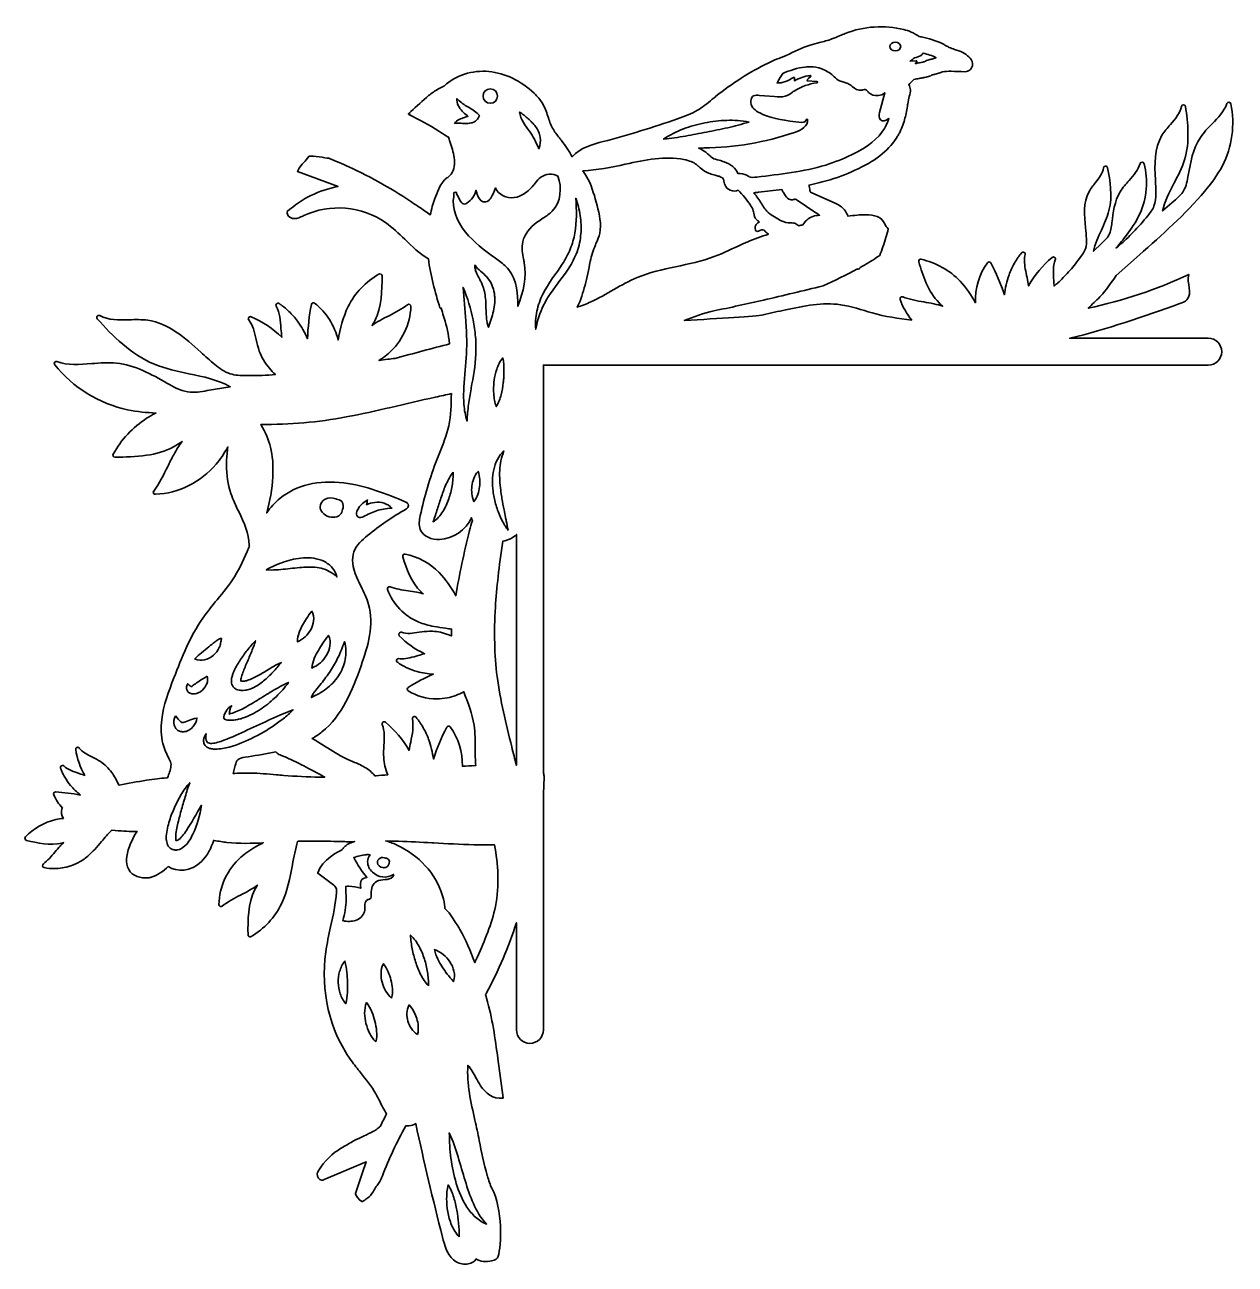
# Model space of a CAD drawing. Header units: millimetres. Extents: x 40 to 308, y 45 to 320.
import ezdxf

# ---------------------------------------------------------------- set-up
doc = ezdxf.new("R2010")
doc.units = ezdxf.units.MM
doc.header["$MEASUREMENT"] = 0
doc.layers.add('Layer 1', color=7, linetype='Continuous', lineweight=0)

# ---------------------------------------------------------------- blocks, each defined once
blk = doc.blocks.new('Block_0')
at = {"layer": 'Layer 1', "color": 18, "lineweight": 35, "true_color": 0x000000}
for points, knots in [([(281.48, 264.49), (281.48, 264.49), (281.48, 264.5), (281.48, 264.5), (281.48, 264.5), (286.62, 269.04), (286.62, 269.04), (291.59, 273.45), (296.74, 277.99), (301.1, 283.19), (302.31, 284.64), (303.86, 286.59), (305.01, 288.81), (307.17, 292.96), (307.85, 297.96), (306.88, 302.53), (306.84, 302.73), (306.67, 302.87), (306.47, 302.89), (306.27, 302.9), (306.08, 302.78), (306.01, 302.58), (305.39, 300.84), (304.1, 299.51), (302.72, 298.1), (301.81, 297.16), (300.87, 296.2), (300.13, 295.09), (298.46, 292.58), (297.92, 289.46), (297.45, 286.71), (297.24, 285.53), (297.03, 284.31), (296.42, 283.28), (295.9, 282.41), (295.09, 281.7), (294.31, 281.02), (294.31, 281.02), (291.75, 278.8), (291.75, 278.8), (292.19, 280.91), (293.21, 282.86), (294.28, 284.9), (295.15, 286.57), (296.06, 288.3), (296.62, 290.14), (297.82, 294.06), (297.39, 298.3), (296.81, 301.94), (296.77, 302.16), (296.59, 302.32), (296.37, 302.32), (296.15, 302.32), (295.96, 302.17), (295.92, 301.95), (295.63, 300.42), (294.58, 299.22), (293.48, 297.95), (292.82, 297.2), (292.14, 296.43), (291.62, 295.57), (289.83, 292.62), (289.99, 289.09), (290.15, 285.67), (290.2, 284.67), (290.25, 283.64), (290.25, 282.66), (290.24, 281.73), (290.19, 280.75), (289.84, 279.86), (289.54, 279.08), (289, 278.38), (288.47, 277.73), (287.45, 276.47), (286.37, 275.24), (285.24, 274.07), (284.25, 273.05), (283.2, 272.05), (282.13, 271.11), (281.92, 270.93), (281.7, 270.76), (281.47, 270.59), (281.45, 270.58), (281.43, 270.57), (281.42, 270.55), (282.23, 271.49), (283.01, 272.46), (283.76, 273.44), (284.68, 274.66), (285.85, 276.29), (286.69, 278.13), (288.27, 281.56), (288.61, 285.61), (287.64, 289.26), (287.58, 289.45), (287.41, 289.59), (287.2, 289.59), (287, 289.59), (286.82, 289.46), (286.77, 289.27), (286.34, 287.87), (285.36, 286.75), (284.31, 285.57), (283.62, 284.78), (282.9, 283.96), (282.34, 283.04), (281.08, 280.94), (280.78, 278.41), (280.51, 276.18), (280.4, 275.23), (280.28, 274.25), (279.84, 273.42), (279.46, 272.71), (278.84, 272.12), (278.24, 271.54), (278.24, 271.54), (276.46, 269.84), (276.46, 269.84), (276.76, 271.44), (277.46, 272.96), (278.19, 274.55), (278.83, 275.93), (279.49, 277.36), (279.87, 278.86), (280.68, 282.07), (280.15, 285.47), (279.53, 288.37), (279.49, 288.58), (279.3, 288.73), (279.07, 288.72), (278.85, 288.72), (278.67, 288.55), (278.64, 288.33), (278.48, 287.12), (277.69, 286.12), (276.86, 285.07), (276.36, 284.44), (275.84, 283.79), (275.45, 283.07), (274.12, 280.61), (274.4, 277.77), (274.67, 275.02), (274.75, 274.23), (274.83, 273.4), (274.87, 272.61), (274.91, 271.88), (274.9, 271.1), (274.67, 270.39), (274.46, 269.76), (274.05, 269.19), (273.66, 268.65), (272.89, 267.6), (272.07, 266.57), (271.21, 265.59), (270.45, 264.73), (269.65, 263.89), (268.83, 263.09), (268.67, 262.94), (268.51, 262.81), (268.33, 262.66), (268.12, 262.49), (267.91, 262.32), (267.71, 262.12), (267.69, 262.53), (267.66, 262.94), (267.63, 263.34), (267.52, 264.99), (267.4, 266.54), (267.97, 267.96), (268.05, 268.15), (267.99, 268.37), (267.82, 268.49), (267.65, 268.61), (267.43, 268.61), (267.27, 268.47), (265.16, 266.73), (263.38, 264.57), (262.06, 262.17), (261.96, 262.8), (261.83, 263.41), (261.7, 264.02), (261.42, 265.32), (261.15, 266.57), (261.15, 267.8), (261.15, 268.25), (261.18, 268.7), (261.27, 269.14), (261.31, 269.38), (261.15, 269.62), (260.91, 269.67), (260.68, 269.71), (260.46, 269.57), (260.39, 269.35), (260.36, 269.31), (260.27, 269.22), (260.23, 269.16), (260.16, 269.09), (260.1, 269.03), (260.06, 268.98), (259.92, 268.79), (259.78, 268.59), (259.65, 268.39), (259.38, 268), (259.13, 267.59), (258.9, 267.18), (258.44, 266.36), (258.05, 265.5), (257.72, 264.6), (257.21, 263.19), (256.87, 261.71), (256.71, 260.21), (255.88, 262.62), (254.87, 264.99), (253.69, 267.25), (253.62, 267.39), (253.48, 267.48), (253.32, 267.49), (253.17, 267.5), (253.02, 267.43), (252.92, 267.3), (251.08, 264.75), (250.15, 261.56), (250.29, 258.42), (249.32, 260.11), (248.23, 261.76), (246.87, 263.2), (244.57, 265.62), (241.5, 267.36), (238.23, 268.08), (238.08, 268.11), (237.91, 268.06), (237.8, 267.95), (237.69, 267.83), (237.66, 267.66), (237.7, 267.51), (238.65, 264.42), (239.72, 260.93), (242.2, 258.42), (242.46, 258.15), (242.74, 257.9), (243.02, 257.66), (242.4, 257.86), (241.74, 258.04), (241.02, 258.2), (240.29, 258.36), (239.54, 258.49), (238.81, 258.61), (237.25, 258.88), (235.64, 259.16), (234.17, 259.73), (234, 259.79), (233.82, 259.76), (233.69, 259.63), (233.56, 259.51), (233.52, 259.33), (233.58, 259.16), (234.14, 257.5), (235.03, 255.95), (236.16, 254.6), (233.2, 254.9), (230.26, 255.39), (227.39, 256.18), (225.06, 256.82), (222.78, 257.65), (220.39, 258), (216.34, 258.58), (212.23, 257.72), (208.22, 256.87), (206.55, 256.51), (204.88, 256.15), (203.22, 255.75), (201.63, 255.37), (193.36, 254.96), (185.73, 254.49), (185.73, 254.49), (185.73, 254.49), (185.73, 254.49), (187.84, 255.36), (189.96, 256.15), (192.25, 256.62), (195.94, 257.37), (199.62, 258.19), (203.29, 259.03), (207.7, 260.03), (212.09, 261.11), (216.49, 262.17), (219.05, 263.4), (221.63, 264.58), (224.13, 265.92), (224.13, 265.92), (224.14, 265.91), (224.15, 265.91), (224.19, 265.9), (224.23, 265.89), (224.27, 265.89), (224.43, 265.89), (224.58, 265.97), (224.66, 266.11), (224.69, 266.16), (224.72, 266.21), (224.75, 266.26), (226, 266.95), (227.24, 267.69), (228.43, 268.51), (228.64, 268.65), (228.85, 268.78), (229.05, 268.92), (229.58, 270.16), (230, 271.49), (230.4, 272.89), (230.59, 273.53), (230.77, 274.17), (230.96, 274.79), (230.59, 275.21), (230.32, 275.56), (230.23, 275.78), (229.55, 277.53), (227.74, 277.96), (226.03, 277.96), (224.7, 277.96), (223.36, 277.81), (222.02, 277.6), (221.72, 278.37), (221.26, 279.16), (220.55, 279.71), (220.15, 280.02), (219.72, 280.22), (219.3, 280.41), (219.3, 280.41), (213.83, 282.9), (213.83, 282.9), (213.76, 282.93), (213.68, 282.97), (213.65, 283.01), (213.61, 283.06), (213.59, 283.22), (213.57, 283.33), (213.54, 283.52), (213.51, 283.73), (213.48, 283.93), (213.45, 284.12), (213.43, 284.33), (213.39, 284.52), (214.97, 284.85), (216.53, 285.24), (218.08, 285.71), (220.2, 286.36), (222.3, 287.18), (224.3, 288.15), (228.55, 290.19), (231.32, 292.48), (233.02, 295.34), (233.02, 295.34), (233.02, 295.35), (233.02, 295.35), (233.16, 295.58), (233.29, 295.81), (233.41, 296.05), (233.87, 296.94), (234.25, 297.93), (234.56, 299), (234.81, 299.9), (235.02, 300.89), (235.2, 302.02), (235.23, 302.19), (235.26, 302.36), (235.28, 302.54), (235.37, 303.14), (235.44, 303.67), (235.61, 304.14), (236.03, 305.3), (235.86, 306.14), (235.49, 306.74), (235.84, 307.16), (236.22, 307.56), (236.62, 307.93), (237.04, 307.99), (237.44, 308.08), (237.83, 308.16), (238.12, 308.22), (238.41, 308.28), (238.71, 308.33), (238.71, 308.33), (238.85, 308.35), (238.85, 308.35), (239.15, 308.4), (239.49, 308.45), (239.86, 308.57), (240.23, 308.68), (240.52, 308.84), (240.75, 308.97), (240.75, 308.97), (240.76, 308.97), (240.76, 308.97), (240.79, 308.98), (240.83, 308.99), (240.87, 308.99), (240.94, 309.01), (241.02, 309.03), (241.1, 309.05), (241.46, 309.14), (241.79, 309.25), (242.13, 309.36), (242.43, 309.46), (242.71, 309.55), (242.98, 309.61), (243.55, 309.74), (244.2, 309.75), (244.87, 309.74), (245.86, 309.73), (246.86, 309.7), (247.84, 309.64), (248.49, 309.6), (249.11, 309.95), (249.43, 310.52), (249.75, 311.1), (249.7, 311.8), (249.32, 312.34), (248.72, 313.18), (247.82, 313.81), (246.56, 314.28), (246.25, 314.39), (245.95, 314.49), (245.66, 314.58), (245.21, 314.73), (244.79, 314.86), (244.44, 315.03), (244.23, 315.13), (244.01, 315.27), (243.77, 315.41), (243.59, 315.51), (243.4, 315.63), (243.22, 315.73), (241.62, 316.6), (239.86, 317), (238.31, 317.36), (238.19, 317.39), (238, 317.43), (237.76, 317.45), (236.72, 318.28), (235.37, 318.74), (234.42, 318.98), (230.14, 320.05), (225.52, 319.75), (221.41, 318.13), (220.99, 317.96), (220.57, 317.78), (220.17, 317.61), (219.61, 317.37), (219.03, 317.12), (218.45, 316.91), (217.55, 316.58), (216.59, 316.33), (215.67, 316.1), (215.01, 315.93), (214.33, 315.75), (213.66, 315.54), (211.8, 314.97), (210.04, 314.15), (208.34, 313.22), (206.83, 312.72), (205.46, 312.1), (204.3, 311.54), (200.19, 309.55), (196.3, 307.08), (192.76, 304.2), (192.48, 303.98), (192.21, 303.75), (191.94, 303.53), (190.84, 302.61), (189.8, 301.76), (188.66, 301.09), (187.34, 300.3), (185.86, 299.77), (184.2, 299.19), (178.8, 297.32), (173.26, 295.63), (167.73, 294.16), (165.49, 293.57), (162.74, 292.85), (160.88, 290.8), (160.18, 292.06), (159.39, 293.27), (158.51, 294.4), (158.36, 294.6), (158.21, 294.79), (158.06, 294.99), (157.52, 295.66), (156.97, 296.36), (156.55, 297.11), (156.1, 297.94), (155.79, 298.87), (155.49, 299.76), (155.15, 300.77), (154.8, 301.81), (154.24, 302.74), (153.82, 303.43), (153.25, 304.1), (152.45, 304.87), (149.55, 307.64), (145.99, 309.35), (142.44, 309.69), (138.72, 310.05), (135.08, 308.87), (132.57, 306.52), (132.52, 306.5), (132.48, 306.48), (132.44, 306.46), (132.44, 306.46), (131.83, 306.18), (131.83, 306.18), (131.83, 306.18), (131.25, 305.86), (131.25, 305.86), (131.25, 305.86), (130.68, 305.52), (130.68, 305.52), (129.93, 305.04), (129.23, 304.5), (128.56, 303.94), (127.21, 302.8), (125.98, 301.54), (124.66, 300.4), (124.64, 300.38), (124.63, 300.37), (124.62, 300.35), (124.58, 300.28), (124.61, 300.18), (124.69, 300.15), (126.97, 299.04), (129.22, 297.85), (131.35, 296.47), (131.89, 296.13), (132.41, 295.77), (132.96, 295.43), (133.11, 295.34), (133.27, 295.24), (133.44, 295.16), (133.54, 294.84), (133.65, 294.51), (133.75, 294.19), (133.85, 293.9), (133.94, 293.61), (134.04, 293.32), (134.42, 292.13), (134.82, 290.9), (134.83, 289.63), (134.84, 288.26), (134.33, 287.02), (133.47, 286.34), (133.35, 286.25), (133.24, 286.17), (133.12, 286.09), (132.85, 285.9), (132.56, 285.7), (132.36, 285.41), (132.31, 285.34), (132.26, 285.27), (132.23, 285.19), (131.84, 284.83), (131.6, 284.3), (131.39, 283.82), (131.39, 283.82), (131.33, 283.68), (131.33, 283.68), (131, 282.96), (130.71, 282.24), (130.46, 281.53), (130.04, 280.36), (129.69, 279.15), (129.42, 277.93), (128.61, 278.52), (127.77, 279.09), (126.94, 279.65), (126.61, 279.87), (126.29, 280.09), (125.96, 280.31), (121.36, 283.47), (116.44, 286.25), (111.36, 288.58), (109.95, 289.23), (108.5, 289.85), (107.06, 290.43), (107.03, 290.44), (104.23, 290.94), (103.03, 290.94), (102.75, 290.94), (102.55, 290.92), (102.51, 290.85), (102.13, 290.28), (101.77, 289.91), (101.42, 289.55), (100.93, 289.05), (100.47, 288.58), (100.06, 287.69), (100.06, 287.69), (100, 287.54), (100, 287.54), (100, 287.54), (108.98, 284.19), (108.98, 284.19), (104.82, 283.44), (100.84, 281.48), (97.73, 278.63), (97.73, 278.63), (97.68, 278.58), (97.68, 278.58), (97.68, 278.58), (97.68, 278.52), (97.68, 278.52), (97.66, 278.21), (97.77, 277.9), (98.01, 277.64), (98.32, 277.3), (98.81, 277.09), (99.28, 277.08), (99.96, 277.08), (100.6, 277.37), (101.21, 277.66), (101.21, 277.66), (101.39, 277.75), (101.39, 277.75), (107.17, 280.49), (114.28, 279.89), (119.51, 276.21), (121.04, 275.13), (122.43, 273.8), (123.77, 272.51), (125.39, 270.95), (127.06, 269.34), (129.01, 268.18), (129.46, 264.45), (130.52, 260.77), (131.58, 257.28), (131.6, 257.21), (131.66, 257.17), (131.73, 257.17), (131.73, 257.17), (131.74, 257.17), (131.75, 257.17), (131.8, 257.18), (131.84, 257.21), (131.86, 257.25), (132, 256.63), (132.2, 256.02), (132.39, 255.43), (132.39, 255.43), (132.52, 255.01), (132.52, 255.01), (133.06, 253.3), (133.45, 251.43), (133.71, 249.33), (129.91, 248.32), (125.82, 247.23), (121.56, 246.09), (121.56, 246.09), (121.56, 246.09), (121.56, 246.09), (121.04, 246.03), (120.53, 245.97), (120.02, 245.9), (120.02, 245.9), (118.05, 245.64), (118.05, 245.64), (118.25, 245.77), (118.44, 245.89), (118.62, 246.01), (119.18, 246.39), (119.69, 246.78), (120.15, 247.18), (123.15, 249.77), (125.01, 253.67), (125.13, 257.63), (125.14, 257.8), (125.04, 257.97), (124.88, 258.04), (124.73, 258.13), (124.54, 258.1), (124.4, 258), (123.16, 257.02), (121.7, 256.28), (120.29, 255.56), (119.63, 255.23), (118.95, 254.89), (118.3, 254.52), (117.65, 254.16), (117.07, 253.8), (116.54, 253.42), (116.74, 253.73), (116.93, 254.06), (117.11, 254.39), (118.74, 257.51), (118.74, 261.17), (118.74, 264.39), (118.74, 264.55), (118.65, 264.7), (118.52, 264.78), (118.37, 264.86), (118.2, 264.87), (118.06, 264.78), (115.15, 263.14), (112.72, 260.58), (111.23, 257.58), (110.07, 255.24), (109.48, 252.69), (108.98, 250.17), (108.27, 253.38), (106.4, 256.33), (103.79, 258.34), (103.67, 258.43), (103.51, 258.46), (103.36, 258.4), (103.21, 258.35), (103.1, 258.22), (103.07, 258.06), (102.6, 255.56), (102.31, 253), (102.21, 250.45), (101.63, 251.85), (100.88, 253.16), (99.98, 254.37), (99.41, 255.13), (98.78, 255.84), (98.11, 256.49), (97.77, 256.82), (97.41, 257.14), (97.04, 257.44), (96.86, 257.59), (96.67, 257.74), (96.48, 257.88), (96.43, 257.92), (96.35, 257.97), (96.27, 258.01), (96.2, 258.05), (96.1, 258.11), (96.05, 258.15), (95.93, 258.34), (95.67, 258.41), (95.47, 258.3), (95.25, 258.19), (95.16, 257.91), (95.27, 257.69), (95.27, 257.69), (95.27, 257.69), (95.28, 257.69), (96.06, 256.18), (96.2, 254.47), (96.34, 252.66), (96.39, 252.05), (96.44, 251.42), (96.52, 250.8), (94.56, 252.71), (92.24, 254.26), (89.72, 255.32), (89.53, 255.4), (89.31, 255.34), (89.19, 255.18), (89.06, 255.01), (89.07, 254.79), (89.2, 254.62), (90.15, 253.43), (90.49, 251.91), (90.85, 250.3), (91.04, 249.45), (91.24, 248.56), (91.54, 247.72), (92.02, 246.39), (92.77, 245.11), (93.79, 243.9), (94.19, 243.43), (94.63, 242.97), (95.11, 242.5), (93.16, 242.35), (91.17, 242.27), (89.21, 242.27), (89, 242.27), (88.79, 242.27), (88.58, 242.28), (87.41, 242.29), (86.18, 242.33), (85.06, 242.69), (83.78, 243.11), (82.67, 243.93), (81.67, 244.74), (80.61, 245.6), (79.56, 246.56), (78.54, 247.48), (75.06, 250.63), (71.46, 253.88), (66.8, 254.55), (65.44, 254.74), (64.03, 254.7), (62.67, 254.66), (60.32, 254.6), (58.1, 254.53), (56.18, 255.59), (55.99, 255.69), (55.75, 255.64), (55.61, 255.47), (55.47, 255.3), (55.48, 255.06), (55.62, 254.89), (58.97, 251.11), (63.1, 246.94), (68.29, 244.8), (70.72, 243.8), (73.35, 243.25), (75.89, 242.71), (79.19, 242.03), (82.32, 241.37), (85.09, 239.81), (85.09, 239.81), (79.99, 238.95), (79.99, 238.95), (78.57, 238.71), (77.09, 238.46), (75.67, 238.68), (74.02, 238.93), (72.45, 239.82), (71.07, 240.61), (67.74, 242.51), (63.96, 244.66), (59.86, 245.07), (58.05, 245.25), (56.2, 245.09), (54.42, 244.94), (51.69, 244.71), (49.12, 244.5), (46.69, 245.38), (46.5, 245.45), (46.29, 245.38), (46.17, 245.22), (46.05, 245.05), (46.06, 244.83), (46.18, 244.67), (50.18, 239.67), (56.06, 236.04), (62.32, 234.71), (64.48, 234.25), (66.66, 234.06), (68.63, 233.99), (68.55, 233.95), (68.46, 233.91), (68.38, 233.87), (67.76, 233.55), (67.15, 233.2), (66.56, 232.82), (63.49, 230.83), (60.9, 228.07), (59.15, 224.86), (59.07, 224.72), (59.07, 224.55), (59.15, 224.41), (59.24, 224.28), (59.39, 224.2), (59.55, 224.19), (61.79, 224.23), (64.19, 224.26), (66.56, 224.62), (68.62, 224.93), (70.66, 225.49), (72.53, 226.5), (73.18, 226.86), (73.81, 227.26), (74.42, 227.68), (73.77, 226.83), (73.16, 225.86), (72.56, 224.75), (72.1, 223.89), (71.66, 223), (71.24, 222.14), (70.33, 220.27), (69.39, 218.35), (68.13, 216.7), (68.02, 216.55), (68, 216.37), (68.08, 216.21), (68.16, 216.06), (68.32, 215.97), (68.48, 215.97), (68.48, 215.97), (68.51, 215.97), (68.51, 215.97), (71.07, 216.08), (73.61, 216.76), (75.92, 217.91), (78.23, 219.05), (80.32, 220.65), (81.96, 222.62), (82.87, 223.7), (83.7, 224.94), (84.57, 226.49), (84.41, 225.39), (84.32, 224.35), (84.28, 223.34), (84.27, 223.06), (84.27, 222.79), (84.27, 222.52), (84.27, 220.24), (84.59, 218.12), (85.24, 216.18), (85.7, 214.79), (86.35, 213.44), (86.97, 212.14), (88.16, 209.65), (89.28, 207.3), (89.27, 204.71), (89.27, 204.62), (89.29, 204.54), (89.33, 204.47), (89.29, 204.36), (89.24, 204.25), (89.19, 204.14), (88.25, 201.95), (87.28, 199.69), (86.04, 197.7), (84.93, 195.9), (83.54, 194.22), (82.19, 192.59), (81.11, 191.29), (80, 189.95), (79.01, 188.53), (76.16, 184.44), (74.35, 179.77), (72.61, 175.26), (71.46, 172.3), (70.28, 169.24), (69.91, 165.97), (69.7, 164.13), (69.78, 162.37), (70.16, 160.73), (70.45, 159.48), (70.99, 158.42), (71.51, 157.39), (71.51, 157.39), (71.72, 156.97), (71.72, 156.97), (72.12, 156.18), (71.99, 155.41), (71.63, 154.35), (71.5, 153.95), (71.36, 153.55), (71.21, 153.15), (71.13, 153.14), (71.06, 153.14), (70.99, 153.13), (70.31, 153.06), (69.62, 152.98), (68.86, 152.89), (68.1, 152.79), (67.33, 152.69), (66.56, 152.58), (64.5, 152.27), (62.45, 151.9), (60.43, 151.47), (60.41, 151.51), (60.4, 151.55), (60.38, 151.58), (59.9, 152.63), (59.39, 153.51), (58.84, 154.28), (58.11, 155.28), (57.28, 156.09), (56.36, 156.7), (55.78, 157.08), (55.15, 157.4), (54.54, 157.7), (53.41, 158.26), (52.35, 158.79), (51.64, 159.71), (51.51, 159.88), (51.29, 159.93), (51.1, 159.85), (50.92, 159.77), (50.8, 159.57), (50.84, 159.37), (51.15, 157.37), (51.84, 155.41), (52.84, 153.65), (52.47, 153.78), (52.1, 153.91), (51.74, 154.03), (50.42, 154.47), (49.18, 154.88), (48.2, 155.74), (48.12, 155.81), (48.01, 155.85), (47.9, 155.85), (47.78, 155.85), (47.65, 155.8), (47.56, 155.69), (47.42, 155.53), (47.42, 155.27), (47.56, 155.11), (47.57, 155.07), (47.6, 154.99), (47.61, 154.95), (47.63, 154.87), (47.65, 154.8), (47.67, 154.75), (47.75, 154.58), (47.82, 154.41), (47.9, 154.24), (48.06, 153.91), (48.23, 153.58), (48.42, 153.26), (48.79, 152.63), (49.21, 152.02), (49.68, 151.45), (50.33, 150.66), (51.07, 149.94), (51.88, 149.29), (50.05, 149.65), (48.21, 149.88), (46.42, 149.98), (46.26, 149.98), (46.11, 149.92), (46.02, 149.79), (45.93, 149.66), (45.92, 149.49), (45.98, 149.35), (46.44, 148.29), (47.08, 147.31), (47.88, 146.42), (47.85, 146.36), (47.82, 146.3), (47.8, 146.23), (47.52, 145.49), (47.67, 144.71), (48.12, 144.13), (47.51, 144.07), (46.94, 143.97), (46.4, 143.85), (43.86, 143.27), (41.48, 141.9), (39.7, 140), (39.59, 139.88), (39.55, 139.71), (39.6, 139.56), (39.65, 139.4), (39.77, 139.29), (39.93, 139.25), (42.36, 138.66), (45.12, 138), (47.79, 138.66), (47.91, 138.7), (48.04, 138.73), (48.17, 138.77), (47.9, 138.52), (47.64, 138.25), (47.37, 137.97), (46.97, 137.54), (46.59, 137.09), (46.22, 136.66), (45.4, 135.69), (44.62, 134.77), (43.67, 134.02), (43.53, 133.91), (43.47, 133.73), (43.51, 133.56), (43.55, 133.39), (43.68, 133.26), (43.85, 133.22), (44.59, 133.07), (45.34, 132.99), (46.09, 132.99), (48.43, 132.99), (50.78, 133.73), (52.68, 135.09), (53.46, 135.64), (54.21, 136.34), (55.06, 137.26), (55.58, 137.82), (56.08, 138.42), (56.56, 138.99), (57.26, 139.82), (57.98, 140.67), (58.75, 141.44), (58.78, 141.47), (58.81, 141.5), (58.84, 141.52), (60.77, 141.32), (62.37, 141.23), (63.86, 141.23), (64.06, 141.23), (64.25, 141.24), (64.44, 141.24), (63.36, 139.52), (62.46, 137.69), (62.17, 135.64), (62.08, 135.06), (62.01, 134.19), (62.31, 133.35), (62.89, 131.71), (64.61, 130.91), (66.26, 130.91), (66.36, 130.91), (66.46, 130.91), (66.56, 130.91), (66.87, 130.93), (67.17, 130.98), (67.45, 131.05), (69.02, 131.46), (70.29, 132.49), (71.35, 133.45), (73.26, 132.19), (76.41, 132.29), (78.72, 134.56), (80.07, 135.88), (80.87, 137.59), (81.45, 139.26), (81.47, 139.26), (81.49, 139.25), (81.51, 139.25), (82.56, 139.05), (83.49, 138.9), (84.35, 138.8), (87.12, 138.49), (89.89, 138.58), (92.41, 138.71), (91.89, 138.44), (91.37, 138.17), (90.86, 137.87), (90.15, 137.47), (89.53, 137.09), (88.97, 136.7), (88.41, 136.31), (87.91, 135.92), (87.45, 135.52), (84.48, 132.9), (82.65, 128.98), (82.57, 125.02), (82.57, 124.85), (82.67, 124.69), (82.83, 124.61), (82.98, 124.53), (83.17, 124.55), (83.31, 124.66), (84.54, 125.65), (85.99, 126.4), (87.4, 127.13), (88.05, 127.47), (88.73, 127.82), (89.38, 128.2), (90.02, 128.56), (90.59, 128.93), (91.12, 129.32), (90.92, 129), (90.74, 128.68), (90.57, 128.34), (88.96, 125.2), (89, 121.55), (89.03, 118.32), (89.03, 118.16), (89.12, 118.01), (89.26, 117.93), (89.33, 117.89), (89.41, 117.87), (89.49, 117.87), (89.56, 117.87), (89.64, 117.89), (89.71, 117.93), (92.61, 119.61), (95.01, 122.2), (96.47, 125.21), (97.79, 127.93), (98.34, 130.93), (98.88, 133.84), (99.2, 135.57), (99.52, 137.33), (100.01, 139.03), (100.05, 139.03), (100.08, 139.04), (100.12, 139.04), (100.12, 139.04), (100.15, 139.04), (100.15, 139.04), (101.09, 139.06), (102.12, 139.07), (103.3, 139.08), (105.44, 139.09), (107.58, 139.06), (109.69, 138.99), (109.75, 138.99), (109.82, 138.99), (109.88, 138.99), (109.88, 138.99), (109.97, 138.99), (109.97, 138.99), (110, 138.99), (110.04, 138.99), (110.1, 138.98), (110.62, 138.96), (111.13, 138.95), (111.65, 138.93), (111.65, 138.93), (111.74, 138.92), (111.74, 138.92), (111.83, 138.92), (111.91, 138.92), (111.99, 138.93), (112.2, 138.94), (112.43, 138.95), (112.65, 138.97), (111.63, 138.7), (110.86, 138.29), (110.34, 137.74), (110.18, 137.58), (110.05, 137.4), (109.93, 137.2), (109.43, 136.97), (105.27, 134.94), (104.52, 132.05), (104.52, 132.05), (104.49, 131.95), (104.49, 131.95), (104.49, 131.95), (107.78, 129.51), (107.78, 129.51), (108.15, 129.24), (108.44, 129), (108.58, 128.67), (108.69, 128.39), (108.68, 128.08), (108.65, 127.76), (108.47, 125.17), (107.9, 122.58), (107.35, 120.09), (106.95, 118.28), (106.53, 116.41), (106.27, 114.54), (105.04, 105.89), (107.1, 97.1), (111.91, 90.43), (112.57, 89.51), (113.29, 88.62), (113.98, 87.76), (115.18, 86.28), (116.42, 84.74), (117.37, 83.06), (117.67, 82.52), (117.95, 81.96), (118.23, 81.41), (118.68, 80.48), (119.16, 79.52), (119.76, 78.66), (119.76, 78.66), (119.76, 78.66), (119.76, 78.66), (119.27, 77.73), (118.81, 76.78), (118.36, 75.81), (118.15, 75.68), (117.93, 75.52), (117.73, 75.36), (117.57, 75.24), (117.42, 75.12), (117.28, 75.04), (116.75, 74.69), (115.34, 73.99), (113.1, 72.96), (113.1, 72.96), (113, 72.91), (113, 72.91), (112.77, 72.8), (111.83, 72.27), (110.83, 71.67), (109.82, 71.07), (108.75, 70.4), (108.23, 70.04), (106.78, 69.02), (104.27, 65.96), (104.34, 65.3), (104.41, 64.64), (104.72, 63.93), (105.35, 63.91), (105.35, 63.91), (105.38, 63.91), (105.38, 63.91), (105.58, 63.91), (105.77, 63.99), (105.93, 64.06), (105.93, 64.06), (115.23, 67.98), (115.23, 67.98), (114.43, 65.71), (113.66, 63.37), (112.89, 60.96), (112.89, 60.96), (112.88, 60.92), (112.88, 60.92), (112.88, 60.92), (112.89, 60.88), (112.89, 60.88), (113.04, 60.23), (113.49, 59.67), (114.25, 59.18), (114.25, 59.18), (114.34, 59.13), (114.34, 59.13), (114.34, 59.13), (114.42, 59.19), (114.42, 59.19), (114.58, 59.3), (114.74, 59.41), (114.9, 59.52), (115.22, 59.74), (115.55, 59.97), (115.85, 60.21), (116.35, 60.64), (116.69, 61.22), (117.01, 61.77), (117.21, 62.11), (117.41, 62.45), (117.64, 62.75), (117.84, 63.02), (118.04, 63.3), (118.25, 63.65), (118.43, 64.06), (118.59, 64.4), (118.76, 64.71), (118.76, 64.71), (118.83, 64.85), (118.83, 64.85), (120.23, 68.66), (122.02, 72.36), (124.01, 75.96), (124.13, 75.95), (124.25, 75.94), (124.36, 75.95), (124.42, 75.95), (124.47, 75.95), (124.53, 75.95), (124.59, 75.96), (124.65, 75.96), (124.71, 75.97), (125.27, 76.03), (125.79, 76.2), (126.21, 76.47), (128.02, 68.07), (130.02, 59.59), (132.15, 51.27), (132.55, 49.69), (133.11, 47.54), (134.61, 46.23), (135.29, 45.63), (136.25, 45.29), (137.18, 45.29), (137.4, 45.29), (137.62, 45.31), (137.83, 45.35), (138.61, 45.49), (139.23, 45.88), (139.61, 46.47), (140.36, 45.88), (141.93, 45.75), (143.03, 46.01), (143.82, 46.2), (144.34, 46.57), (144.49, 47.05), (145.2, 49.38), (145.58, 57.57), (143.05, 62.15), (142.73, 62.72), (142.33, 64.09), (142.11, 64.82), (142.11, 64.82), (142.07, 64.97), (142.07, 64.97), (141.32, 67.48), (140.79, 70.16), (140.27, 72.75), (139.98, 74.22), (139.67, 75.74), (139.34, 77.2), (138.42, 81.17), (137.47, 85.27), (137.77, 89.4), (138.5, 88.58), (139.04, 87.6), (139.56, 86.64), (139.88, 86.04), (140.22, 85.42), (140.6, 84.84), (141.64, 83.27), (143.45, 81.73), (145.45, 82.13), (145.45, 82.13), (145.59, 82.16), (145.59, 82.16), (145.59, 82.16), (144.41, 90.86), (144.41, 90.86), (143.81, 95.3), (143.19, 99.87), (141.91, 104.26), (141.89, 104.33), (141.87, 104.4), (141.85, 104.47), (141.85, 104.47), (141.85, 104.47), (141.85, 104.47), (141.83, 104.53), (141.81, 104.6), (141.79, 104.66), (141.75, 104.78), (141.71, 104.91), (141.67, 105.03), (141.7, 105.07), (141.72, 105.11), (141.74, 105.14), (141.77, 105.21), (141.81, 105.28), (141.84, 105.34), (144.53, 110.41), (146.86, 115.63), (148.53, 121), (148.53, 121), (148.53, 97.23), (148.53, 97.23), (148.53, 95.58), (149.86, 94.25), (151.51, 94.25), (153.16, 94.25), (154.5, 95.58), (154.5, 97.23), (154.5, 97.23), (154.5, 149.54), (154.5, 149.54), (154.5, 149.54), (154.66, 153.26), (154.66, 153.26), (154.67, 153.57), (154.61, 153.87), (154.5, 154.15), (154.5, 154.15), (154.5, 244.6), (154.5, 244.6), (154.5, 244.6), (301.86, 244.6), (301.86, 244.6), (303.51, 244.6), (304.85, 245.93), (304.85, 247.58), (304.85, 249.23), (303.51, 250.57), (301.86, 250.57), (301.86, 250.57), (271.19, 250.57), (271.19, 250.57), (279.45, 252.56), (287.53, 255.4), (295.56, 258.24), (296.13, 258.44), (296.73, 258.65), (297.14, 259.1), (298.45, 260.51), (297.03, 262.85), (297.56, 264.7), (290.44, 261.34), (282.95, 258.91), (275.27, 257.24), (276.14, 258.06), (277, 258.88), (277.85, 259.71), (278.58, 260.42), (279.93, 262.23), (281.48, 264.49)], [0, 0, 0, 0, 1, 1, 1, 2, 2, 2, 3, 3, 3, 4, 4, 4, 5, 5, 5, 6, 6, 6, 7, 7, 7, 8, 8, 8, 9, 9, 9, 10, 10, 10, 11, 11, 11, 12, 12, 12, 13, 13, 13, 14, 14, 14, 15, 15, 15, 16, 16, 16, 17, 17, 17, 18, 18, 18, 19, 19, 19, 20, 20, 20, 21, 21, 21, 22, 22, 22, 23, 23, 23, 24, 24, 24, 25, 25, 25, 26, 26, 26, 27, 27, 27, 28, 28, 28, 29, 29, 29, 30, 30, 30, 31, 31, 31, 32, 32, 32, 33, 33, 33, 34, 34, 34, 35, 35, 35, 36, 36, 36, 37, 37, 37, 38, 38, 38, 39, 39, 39, 40, 40, 40, 41, 41, 41, 42, 42, 42, 43, 43, 43, 44, 44, 44, 45, 45, 45, 46, 46, 46, 47, 47, 47, 48, 48, 48, 49, 49, 49, 50, 50, 50, 51, 51, 51, 52, 52, 52, 53, 53, 53, 54, 54, 54, 55, 55, 55, 56, 56, 56, 57, 57, 57, 58, 58, 58, 59, 59, 59, 60, 60, 60, 61, 61, 61, 62, 62, 62, 63, 63, 63, 64, 64, 64, 65, 65, 65, 66, 66, 66, 67, 67, 67, 68, 68, 68, 69, 69, 69, 70, 70, 70, 71, 71, 71, 72, 72, 72, 73, 73, 73, 74, 74, 74, 75, 75, 75, 76, 76, 76, 77, 77, 77, 78, 78, 78, 79, 79, 79, 80, 80, 80, 81, 81, 81, 82, 82, 82, 83, 83, 83, 84, 84, 84, 85, 85, 85, 86, 86, 86, 87, 87, 87, 88, 88, 88, 89, 89, 89, 90, 90, 90, 91, 91, 91, 92, 92, 92, 93, 93, 93, 94, 94, 94, 95, 95, 95, 96, 96, 96, 97, 97, 97, 98, 98, 98, 99, 99, 99, 100, 100, 100, 101, 101, 101, 102, 102, 102, 103, 103, 103, 104, 104, 104, 105, 105, 105, 106, 106, 106, 107, 107, 107, 108, 108, 108, 109, 109, 109, 110, 110, 110, 111, 111, 111, 112, 112, 112, 113, 113, 113, 114, 114, 114, 115, 115, 115, 116, 116, 116, 117, 117, 117, 118, 118, 118, 119, 119, 119, 120, 120, 120, 121, 121, 121, 122, 122, 122, 123, 123, 123, 124, 124, 124, 125, 125, 125, 126, 126, 126, 127, 127, 127, 128, 128, 128, 129, 129, 129, 130, 130, 130, 131, 131, 131, 132, 132, 132, 133, 133, 133, 134, 134, 134, 135, 135, 135, 136, 136, 136, 137, 137, 137, 138, 138, 138, 139, 139, 139, 140, 140, 140, 141, 141, 141, 142, 142, 142, 143, 143, 143, 144, 144, 144, 145, 145, 145, 146, 146, 146, 147, 147, 147, 148, 148, 148, 149, 149, 149, 150, 150, 150, 151, 151, 151, 152, 152, 152, 153, 153, 153, 154, 154, 154, 155, 155, 155, 156, 156, 156, 157, 157, 157, 158, 158, 158, 159, 159, 159, 160, 160, 160, 161, 161, 161, 162, 162, 162, 163, 163, 163, 164, 164, 164, 165, 165, 165, 166, 166, 166, 167, 167, 167, 168, 168, 168, 169, 169, 169, 170, 170, 170, 171, 171, 171, 172, 172, 172, 173, 173, 173, 174, 174, 174, 175, 175, 175, 176, 176, 176, 177, 177, 177, 178, 178, 178, 179, 179, 179, 180, 180, 180, 181, 181, 181, 182, 182, 182, 183, 183, 183, 184, 184, 184, 185, 185, 185, 186, 186, 186, 187, 187, 187, 188, 188, 188, 189, 189, 189, 190, 190, 190, 191, 191, 191, 192, 192, 192, 193, 193, 193, 194, 194, 194, 195, 195, 195, 196, 196, 196, 197, 197, 197, 198, 198, 198, 199, 199, 199, 200, 200, 200, 201, 201, 201, 202, 202, 202, 203, 203, 203, 204, 204, 204, 205, 205, 205, 206, 206, 206, 207, 207, 207, 208, 208, 208, 209, 209, 209, 210, 210, 210, 211, 211, 211, 212, 212, 212, 213, 213, 213, 214, 214, 214, 215, 215, 215, 216, 216, 216, 217, 217, 217, 218, 218, 218, 219, 219, 219, 220, 220, 220, 221, 221, 221, 222, 222, 222, 223, 223, 223, 224, 224, 224, 225, 225, 225, 226, 226, 226, 227, 227, 227, 228, 228, 228, 229, 229, 229, 230, 230, 230, 231, 231, 231, 232, 232, 232, 233, 233, 233, 234, 234, 234, 235, 235, 235, 236, 236, 236, 237, 237, 237, 238, 238, 238, 239, 239, 239, 240, 240, 240, 241, 241, 241, 242, 242, 242, 243, 243, 243, 244, 244, 244, 245, 245, 245, 246, 246, 246, 247, 247, 247, 248, 248, 248, 249, 249, 249, 250, 250, 250, 251, 251, 251, 252, 252, 252, 253, 253, 253, 254, 254, 254, 255, 255, 255, 256, 256, 256, 257, 257, 257, 258, 258, 258, 259, 259, 259, 260, 260, 260, 261, 261, 261, 262, 262, 262, 263, 263, 263, 264, 264, 264, 265, 265, 265, 266, 266, 266, 267, 267, 267, 268, 268, 268, 269, 269, 269, 270, 270, 270, 271, 271, 271, 272, 272, 272, 273, 273, 273, 274, 274, 274, 275, 275, 275, 276, 276, 276, 277, 277, 277, 278, 278, 278, 279, 279, 279, 280, 280, 280, 281, 281, 281, 282, 282, 282, 283, 283, 283, 284, 284, 284, 285, 285, 285, 286, 286, 286, 287, 287, 287, 288, 288, 288, 289, 289, 289, 290, 290, 290, 291, 291, 291, 292, 292, 292, 293, 293, 293, 294, 294, 294, 295, 295, 295, 296, 296, 296, 297, 297, 297, 298, 298, 298, 299, 299, 299, 300, 300, 300, 301, 301, 301, 302, 302, 302, 303, 303, 303, 304, 304, 304, 305, 305, 305, 306, 306, 306, 307, 307, 307, 308, 308, 308, 309, 309, 309, 310, 310, 310, 311, 311, 311, 312, 312, 312, 313, 313, 313, 314, 314, 314, 315, 315, 315, 316, 316, 316, 317, 317, 317, 318, 318, 318, 319, 319, 319, 320, 320, 320, 321, 321, 321, 322, 322, 322, 323, 323, 323, 324, 324, 324, 325, 325, 325, 326, 326, 326, 327, 327, 327, 328, 328, 328, 329, 329, 329, 330, 330, 330, 331, 331, 331, 332, 332, 332, 333, 333, 333, 334, 334, 334, 335, 335, 335, 336, 336, 336, 337, 337, 337, 338, 338, 338, 339, 339, 339, 340, 340, 340, 341, 341, 341, 342, 342, 342, 343, 343, 343, 344, 344, 344, 345, 345, 345, 346, 346, 346, 347, 347, 347, 348, 348, 348, 349, 349, 349, 350, 350, 350, 351, 351, 351, 352, 352, 352, 353, 353, 353, 354, 354, 354, 355, 355, 355, 356, 356, 356, 357, 357, 357, 358, 358, 358, 359, 359, 359, 360, 360, 360, 361, 361, 361, 362, 362, 362, 363, 363, 363, 364, 364, 364, 365, 365, 365, 366, 366, 366, 367, 367, 367, 368, 368, 368, 369, 369, 369, 370, 370, 370, 371, 371, 371, 372, 372, 372, 373, 373, 373, 374, 374, 374, 375, 375, 375, 376, 376, 376, 377, 377, 377, 378, 378, 378, 379, 379, 379, 380, 380, 380, 381, 381, 381, 382, 382, 382, 383, 383, 383, 384, 384, 384, 385, 385, 385, 386, 386, 386, 387, 387, 387, 388, 388, 388, 389, 389, 389, 390, 390, 390, 391, 391, 391, 392, 392, 392, 393, 393, 393, 394, 394, 394, 395, 395, 395, 396, 396, 396, 397, 397, 397, 398, 398, 398, 399, 399, 399, 400, 400, 400, 401, 401, 401, 402, 402, 402, 403, 403, 403, 404, 404, 404, 405, 405, 405, 406, 406, 406, 407, 407, 407, 408, 408, 408, 409, 409, 409, 410, 410, 410, 411, 411, 411, 412, 412, 412, 413, 413, 413, 414, 414, 414, 415, 415, 415, 416, 416, 416, 417, 417, 417, 418, 418, 418, 419, 419, 419, 420, 420, 420, 421, 421, 421, 422, 422, 422, 423, 423, 423, 424, 424, 424, 425, 425, 425, 426, 426, 426, 427, 427, 427, 428, 428, 428, 429, 429, 429, 430, 430, 430, 431, 431, 431, 432, 432, 432, 433, 433, 433, 434, 434, 434, 435, 435, 435, 436, 436, 436, 437, 437, 437, 438, 438, 438, 439, 439, 439, 440, 440, 440, 441, 441, 441, 442, 442, 442, 443, 443, 443, 444, 444, 444, 445, 445, 445, 446, 446, 446, 447, 447, 447, 448, 448, 448, 449, 449, 449, 450, 450, 450, 451, 451, 451, 452, 452, 452, 453, 453, 453, 454, 454, 454, 455, 455, 455, 456, 456, 456, 457, 457, 457, 458, 458, 458, 459, 459, 459, 460, 460, 460, 461, 461, 461, 462, 462, 462, 463, 463, 463, 464, 464, 464, 465, 465, 465, 466, 466, 466, 467, 467, 467, 468, 468, 468, 469, 469, 469, 470, 470, 470, 471, 471, 471, 472, 472, 472, 473, 473, 473, 474, 474, 474, 475, 475, 475, 476, 476, 476, 477, 477, 477, 478, 478, 478, 479, 479, 479, 480, 480, 480, 481, 481, 481, 482, 482, 482, 483, 483, 483, 484, 484, 484, 485, 485, 485, 486, 486, 486, 487, 487, 487, 488, 488, 488, 489, 489, 489, 489]), ([(232.5, 316.21), (233.16, 316.21), (233.7, 315.77), (233.7, 315.23), (233.7, 314.69), (233.16, 314.25), (232.5, 314.25), (231.83, 314.25), (231.29, 314.69), (231.29, 315.23), (231.29, 315.77), (231.83, 316.21), (232.5, 316.21)], [0, 0, 0, 0, 1, 1, 1, 2, 2, 2, 3, 3, 3, 4, 4, 4, 4]), ([(235.85, 312.05), (236.14, 312.26), (236.45, 312.49), (236.76, 312.76), (237.28, 312.84), (237.79, 312.96), (238.22, 313.27), (238.4, 313.4), (238.55, 313.57), (238.66, 313.77), (239.68, 313.52), (240.68, 313.22), (241.54, 312.75), (241.36, 312.7), (241.19, 312.65), (241.03, 312.59), (240.76, 312.5), (240.51, 312.42), (240.27, 312.36), (240.23, 312.35), (240.19, 312.34), (240.15, 312.33), (239.91, 312.28), (239.55, 312.2), (239.18, 312), (239.18, 312), (239.11, 311.96), (239.11, 311.96), (239.01, 311.9), (238.89, 311.84), (238.84, 311.82), (238.71, 311.78), (238.52, 311.75), (238.31, 311.72), (238.31, 311.72), (238.15, 311.69), (238.15, 311.69), (237.8, 311.64), (237.47, 311.57), (237.14, 311.5), (237.09, 311.49), (237.04, 311.48), (236.98, 311.47), (236.98, 311.47), (237.26, 311.84), (237.26, 311.84), (237.3, 311.89), (237.3, 311.95), (237.27, 312), (237.24, 312.06), (237.19, 312.09), (237.13, 312.08), (237.13, 312.08), (235.77, 311.99), (235.77, 311.99), (235.8, 312), (235.83, 312.03), (235.85, 312.05)], [0, 0, 0, 0, 1, 1, 1, 2, 2, 2, 3, 3, 3, 4, 4, 4, 5, 5, 5, 6, 6, 6, 7, 7, 7, 8, 8, 8, 9, 9, 9, 10, 10, 10, 11, 11, 11, 12, 12, 12, 13, 13, 13, 14, 14, 14, 15, 15, 15, 16, 16, 16, 17, 17, 17, 18, 18, 18, 19, 19, 19, 19]), ([(200.58, 303.48), (200.58, 303.5), (200.58, 303.51), (200.58, 303.53), (200.58, 303.82), (200.79, 304.13), (201.08, 304.28), (201.5, 304.48), (202, 304.44), (202.44, 304.4), (202.44, 304.4), (205.76, 304.13), (205.76, 304.13), (206.5, 304.07), (207.34, 304), (208.12, 304.24), (208.71, 304.42), (209.22, 304.77), (209.72, 305.11), (209.84, 305.19), (209.96, 305.27), (210.09, 305.35), (211.6, 306.34), (213.35, 306.98), (215.15, 307.19), (215.23, 307.2), (215.28, 307.27), (215.28, 307.34), (215.28, 307.42), (215.22, 307.48), (215.14, 307.49), (215.14, 307.49), (212.96, 307.66), (212.96, 307.66), (213.07, 308.04), (213.34, 308.36), (213.7, 308.54), (213.77, 308.57), (213.8, 308.65), (213.78, 308.72), (213.76, 308.79), (213.68, 308.83), (213.61, 308.82), (212.4, 308.64), (211.21, 308.23), (210.13, 307.64), (210.13, 307.64), (210.19, 308.25), (210.19, 308.25), (210.19, 308.31), (210.17, 308.36), (210.12, 308.39), (210.07, 308.42), (210.01, 308.42), (209.96, 308.39), (208.74, 307.66), (207.53, 307.02), (206.3, 307.18), (206.35, 307.26), (206.4, 307.36), (206.46, 307.47), (206.73, 307.95), (207.14, 308.72), (207.56, 309.28), (209.07, 309.92), (210.79, 310.5), (212.54, 310.69), (212.89, 310.73), (213.25, 310.76), (213.62, 310.77), (214.49, 310.75), (215.35, 310.59), (216.19, 310.28), (217.11, 309.94), (217.95, 309.44), (218.68, 308.8), (218.78, 308.71), (218.88, 308.61), (218.98, 308.52), (219.34, 308.19), (219.71, 307.84), (220.16, 307.63), (220.47, 307.49), (220.79, 307.41), (221.1, 307.33), (221.4, 307.26), (221.68, 307.18), (221.95, 307.06), (222.31, 306.9), (222.64, 306.64), (222.97, 306.39), (223.59, 305.9), (224.24, 305.41), (225.03, 305.55), (225.13, 305.57), (225.22, 305.59), (225.32, 305.62), (225.5, 305.67), (225.67, 305.72), (225.82, 305.69), (226.06, 305.65), (226.23, 305.45), (226.41, 305.24), (226.46, 305.18), (226.51, 305.13), (226.56, 305.07), (227.08, 304.52), (227.88, 304.25), (228.72, 304.35), (229.3, 304.41), (229.82, 304.64), (230.22, 304.99), (230.22, 304.99), (229.04, 300.62), (229.04, 300.62), (228.89, 300.07), (228.77, 299.39), (229.23, 298.99), (229.69, 298.58), (230.41, 298.79), (230.92, 299.17), (230.97, 299.22), (231.03, 299.26), (231.08, 299.31), (230.88, 298.69), (230.64, 298.13), (230.38, 297.61), (230.29, 297.43), (230.19, 297.26), (230.08, 297.08), (228.75, 294.83), (226.44, 292.96), (222.82, 291.22), (220.97, 290.33), (219.04, 289.58), (217.08, 288.97), (212.17, 287.47), (206.92, 286.88), (201.84, 286.31), (201.28, 286.24), (200.5, 286.16), (200.12, 286.35), (200.05, 286.39), (199.97, 286.44), (199.9, 286.49), (199.51, 286.72), (198.9, 287.1), (198.11, 287.1), (197.97, 287.1), (197.81, 287.08), (197.66, 287.06), (197.65, 287.05), (197.63, 287.05), (197.62, 287.05), (197.16, 288.23), (196.07, 289.17), (194.55, 289.69), (194.17, 289.82), (193.82, 289.92), (193.47, 290.01), (192.91, 290.16), (192.37, 290.3), (192, 290.53), (191.77, 290.67), (191.51, 290.9), (191.25, 291.15), (191.02, 291.35), (190.78, 291.57), (190.51, 291.78), (190.03, 292.15), (189.5, 292.47), (188.9, 292.73), (189.34, 292.73), (189.73, 292.74), (190.07, 292.74), (196.91, 292.84), (203.66, 293.99), (210.14, 296.17), (210.93, 296.44), (211.68, 296.72), (212.26, 297.25), (212.78, 297.72), (213.08, 298.36), (213.08, 298.97), (213.08, 299.05), (213.03, 299.11), (212.95, 299.12), (212.89, 299.13), (212.82, 299.1), (212.79, 299.03), (212.7, 298.82), (212.43, 298.33), (211.82, 298.39), (204.11, 299.1), (201.57, 300.69), (200.79, 301.89), (200.38, 302.54), (200.45, 303.11), (200.58, 303.48)], [0, 0, 0, 0, 1, 1, 1, 2, 2, 2, 3, 3, 3, 4, 4, 4, 5, 5, 5, 6, 6, 6, 7, 7, 7, 8, 8, 8, 9, 9, 9, 10, 10, 10, 11, 11, 11, 12, 12, 12, 13, 13, 13, 14, 14, 14, 15, 15, 15, 16, 16, 16, 17, 17, 17, 18, 18, 18, 19, 19, 19, 20, 20, 20, 21, 21, 21, 22, 22, 22, 23, 23, 23, 24, 24, 24, 25, 25, 25, 26, 26, 26, 27, 27, 27, 28, 28, 28, 29, 29, 29, 30, 30, 30, 31, 31, 31, 32, 32, 32, 33, 33, 33, 34, 34, 34, 35, 35, 35, 36, 36, 36, 37, 37, 37, 38, 38, 38, 39, 39, 39, 40, 40, 40, 41, 41, 41, 42, 42, 42, 43, 43, 43, 44, 44, 44, 45, 45, 45, 46, 46, 46, 47, 47, 47, 48, 48, 48, 49, 49, 49, 50, 50, 50, 51, 51, 51, 52, 52, 52, 53, 53, 53, 54, 54, 54, 55, 55, 55, 56, 56, 56, 57, 57, 57, 58, 58, 58, 59, 59, 59, 60, 60, 60, 61, 61, 61, 62, 62, 62, 63, 63, 63, 64, 64, 64, 65, 65, 65, 66, 66, 66, 66]), ([(142.73, 305.86), (143.62, 305.86), (144.33, 305.14), (144.33, 304.26), (144.33, 303.38), (143.62, 302.66), (142.73, 302.66), (141.85, 302.66), (141.14, 303.38), (141.14, 304.26), (141.14, 305.14), (141.85, 305.86), (142.73, 305.86)], [0, 0, 0, 0, 1, 1, 1, 2, 2, 2, 3, 3, 3, 4, 4, 4, 4]), ([(134.81, 298.2), (135.04, 298.57), (135.44, 298.84), (135.82, 299.04), (136.21, 299.23), (136.61, 299.38), (136.99, 299.51), (137.26, 299.6), (137.52, 299.69), (137.76, 299.78), (137.76, 299.78), (137.6, 299.91), (137.6, 299.91), (137.24, 300.2), (136.86, 300.51), (136.51, 300.89), (136.15, 301.26), (135.83, 301.71), (135.63, 302.19), (135.42, 302.68), (135.31, 303.18), (135.32, 303.7), (135.7, 303.35), (136.04, 303.02), (136.39, 302.75), (136.73, 302.48), (137.08, 302.25), (137.45, 302.03), (137.82, 301.81), (138.22, 301.59), (138.62, 301.33), (139.02, 301.07), (139.43, 300.77), (139.8, 300.43), (139.8, 300.43), (140.33, 299.96), (140.33, 299.96), (140.33, 299.96), (140.02, 299.37), (140.02, 299.37), (139.84, 299.01), (139.54, 298.73), (139.28, 298.6), (139.14, 298.51), (139.01, 298.46), (138.88, 298.41), (138.75, 298.35), (138.63, 298.33), (138.51, 298.3), (138.03, 298.19), (137.61, 298.18), (137.2, 298.18), (136.79, 298.18), (136.4, 298.21), (136.01, 298.23), (135.62, 298.25), (135.24, 298.27), (134.81, 298.2)], [0, 0, 0, 0, 1, 1, 1, 2, 2, 2, 3, 3, 3, 4, 4, 4, 5, 5, 5, 6, 6, 6, 7, 7, 7, 8, 8, 8, 9, 9, 9, 10, 10, 10, 11, 11, 11, 12, 12, 12, 13, 13, 13, 14, 14, 14, 15, 15, 15, 16, 16, 16, 17, 17, 17, 18, 18, 18, 19, 19, 19, 19]), ([(124.82, 300.42), (124.84, 300.41), (124.86, 300.4), (124.87, 300.39), (124.86, 300.37), (124.84, 300.36), (124.83, 300.35), (124.83, 300.35), (124.82, 300.42), (124.82, 300.42)], [0, 0, 0, 0, 1, 1, 1, 2, 2, 2, 3, 3, 3, 3]), ([(124.85, 300.17), (124.85, 300.17), (124.84, 300.24), (124.84, 300.24), (124.86, 300.23), (124.88, 300.22), (124.9, 300.21), (124.89, 300.2), (124.87, 300.18), (124.85, 300.17)], [0, 0, 0, 0, 1, 1, 1, 2, 2, 2, 3, 3, 3, 3]), ([(151.11, 299.23), (151.69, 298.72), (152.27, 298.18), (152.77, 297.49), (153.27, 296.81), (153.66, 295.97), (153.79, 295.11), (153.92, 294.25), (153.84, 293.39), (153.52, 292.59), (153.13, 293.36), (152.85, 294.07), (152.51, 294.71), (152.18, 295.34), (151.81, 295.9), (151.39, 296.49), (150.97, 297.07), (150.49, 297.68), (150.08, 298.38), (149.67, 299.09), (149.33, 299.86), (149.22, 300.72), (149.93, 300.23), (150.52, 299.74), (151.11, 299.23)], [0, 0, 0, 0, 1, 1, 1, 2, 2, 2, 3, 3, 3, 4, 4, 4, 5, 5, 5, 6, 6, 6, 7, 7, 7, 8, 8, 8, 8]), ([(185.54, 296.97), (187.08, 297.55), (188.66, 297.99), (190.27, 298.31), (191.88, 298.62), (193.51, 298.81), (195.15, 298.87), (196.79, 298.91), (198.44, 298.84), (200.07, 298.5), (198.49, 297.98), (196.92, 297.6), (195.36, 297.24), (193.79, 296.89), (192.23, 296.57), (190.67, 296.26), (189.11, 295.95), (187.55, 295.66), (185.97, 295.39), (184.4, 295.12), (182.81, 294.85), (181.15, 294.71), (182.51, 295.67), (184.01, 296.38), (185.54, 296.97)], [0, 0, 0, 0, 1, 1, 1, 2, 2, 2, 3, 3, 3, 4, 4, 4, 5, 5, 5, 6, 6, 6, 7, 7, 7, 8, 8, 8, 8]), ([(164.99, 258.62), (164.02, 258.18), (163.01, 257.79), (162, 257.43), (162.79, 259.01), (163.31, 260.71), (163.73, 262.31), (164.19, 264.06), (164.57, 265.82), (164.88, 267.6), (165.18, 268.86), (165.58, 270.1), (166.06, 271.3), (166.13, 271.46), (166.19, 271.62), (166.26, 271.78), (166.53, 272.43), (166.81, 273.11), (166.98, 273.83), (167.45, 275.91), (166.89, 278.06), (166.39, 279.97), (165.89, 281.92), (165.36, 283.93), (164.43, 285.77), (164.08, 286.48), (163.68, 287.11), (163.25, 287.68), (166.45, 287.8), (169.6, 288.47), (172.66, 289.14), (177.18, 290.11), (181.46, 291.03), (185.65, 290.18), (186.89, 289.93), (187.77, 289.58), (188.42, 289.08), (188.59, 288.94), (188.77, 288.78), (188.96, 288.61), (189.31, 288.29), (189.71, 287.93), (190.21, 287.63), (191.01, 287.13), (191.85, 286.91), (192.59, 286.71), (192.89, 286.63), (193.18, 286.55), (193.44, 286.46), (194.08, 286.24), (194.42, 285.93), (194.45, 285.78), (194.46, 285.73), (194.46, 285.67), (194.47, 285.61), (194.54, 285.1), (194.7, 283.89), (195.92, 283.37), (196.6, 283.08), (197.22, 283.19), (197.68, 283.37), (198.69, 282.36), (199.6, 281.25), (200.39, 280.06), (200.64, 279.7), (200.91, 279.27), (201.03, 278.82), (201.07, 278.66), (201.1, 278.5), (201.14, 278.32), (201.22, 277.83), (201.32, 277.28), (201.73, 276.86), (201.84, 276.75), (201.96, 276.66), (202.06, 276.59), (202.14, 276.53), (202.22, 276.47), (202.28, 276.42), (202.32, 276.37), (202.35, 276.32), (202.36, 276.3), (202.32, 276.27), (202.25, 276.23), (202.19, 276.2), (202.11, 276.16), (202.02, 276.11), (201.94, 276.05), (201.48, 275.72), (201.29, 275.06), (201.5, 274.53), (201.55, 274.41), (201.65, 274.31), (201.78, 274.27), (201.91, 274.23), (202.04, 274.24), (202.16, 274.31), (202.57, 274.57), (203.13, 274.75), (203.42, 274.51), (203.48, 274.47), (203.53, 274.4), (203.6, 274.32), (203.62, 274.29), (203.65, 274.26), (203.68, 274.22), (203.88, 273.99), (204.12, 273.79), (204.39, 273.64), (202.79, 273.12), (201.22, 272.54), (199.67, 271.89), (199.31, 271.74), (198.95, 271.58), (198.59, 271.42), (196.52, 270.5), (194.5, 269.45), (192.38, 268.66), (186.84, 266.58), (180.74, 266.3), (175.28, 264.02), (171.7, 262.53), (168.53, 260.22), (164.99, 258.62)], [0, 0, 0, 0, 1, 1, 1, 2, 2, 2, 3, 3, 3, 4, 4, 4, 5, 5, 5, 6, 6, 6, 7, 7, 7, 8, 8, 8, 9, 9, 9, 10, 10, 10, 11, 11, 11, 12, 12, 12, 13, 13, 13, 14, 14, 14, 15, 15, 15, 16, 16, 16, 17, 17, 17, 18, 18, 18, 19, 19, 19, 20, 20, 20, 21, 21, 21, 22, 22, 22, 23, 23, 23, 24, 24, 24, 25, 25, 25, 26, 26, 26, 27, 27, 27, 28, 28, 28, 29, 29, 29, 30, 30, 30, 31, 31, 31, 32, 32, 32, 33, 33, 33, 34, 34, 34, 35, 35, 35, 36, 36, 36, 37, 37, 37, 38, 38, 38, 39, 39, 39, 40, 40, 40, 41, 41, 41, 41]), ([(134.63, 282.01), (134.66, 282.2), (134.66, 282.39), (134.63, 282.58), (134.66, 282.66), (134.7, 282.75), (134.72, 282.84), (134.72, 282.84), (135.14, 282.97), (135.14, 282.97), (135.41, 282.28), (135.74, 281.61), (136.13, 280.98), (136.3, 280.69), (136.59, 280.31), (137.01, 280.31), (137.22, 280.31), (137.41, 280.42), (137.56, 280.51), (138.57, 281.16), (139.29, 282.2), (139.55, 283.37), (139.64, 283.15), (139.71, 282.92), (139.78, 282.68), (139.86, 282.43), (139.94, 282.17), (140.05, 281.93), (140.33, 281.28), (140.97, 280.64), (141.7, 280.77), (142.23, 280.86), (142.6, 281.32), (142.83, 281.65), (143.29, 282.33), (143.65, 283.09), (143.88, 283.88), (144.52, 282.35), (146.39, 281.54), (147.96, 281.73), (149.93, 281.98), (151.46, 283.4), (152.4, 284.55), (152.5, 284.68), (152.6, 284.82), (152.71, 284.95), (153.08, 285.42), (153.46, 285.9), (153.93, 286.26), (154.99, 287.07), (156.57, 287.14), (157.74, 286.51), (158.61, 283.95), (158.45, 280.72), (156.46, 278.73), (155.89, 278.16), (155.17, 277.68), (154.41, 277.17), (154.01, 276.9), (153.6, 276.63), (153.19, 276.34), (151.39, 275.02), (150.33, 273.6), (149.96, 272), (149.63, 270.6), (149.89, 269.28), (150.12, 268.11), (150.17, 267.85), (150.22, 267.59), (150.27, 267.33), (150.8, 264.15), (150.11, 260.93), (148.86, 257.67), (148.86, 257.67), (148.86, 257.85), (148.86, 257.85), (148.81, 260.17), (148.74, 263.35), (146.81, 265.75), (146.09, 266.65), (145.19, 267.31), (144.47, 267.85), (144.47, 267.85), (143.88, 268.29), (143.88, 268.29), (141.39, 270.13), (139.04, 271.87), (137.23, 274.1), (135.17, 276.64), (134.22, 279.52), (134.63, 282.01)], [0, 0, 0, 0, 1, 1, 1, 2, 2, 2, 3, 3, 3, 4, 4, 4, 5, 5, 5, 6, 6, 6, 7, 7, 7, 8, 8, 8, 9, 9, 9, 10, 10, 10, 11, 11, 11, 12, 12, 12, 13, 13, 13, 14, 14, 14, 15, 15, 15, 16, 16, 16, 17, 17, 17, 18, 18, 18, 19, 19, 19, 20, 20, 20, 21, 21, 21, 22, 22, 22, 23, 23, 23, 24, 24, 24, 25, 25, 25, 26, 26, 26, 27, 27, 27, 28, 28, 28, 29, 29, 29, 30, 30, 30, 30]), ([(214.91, 278.4), (215.18, 278.22), (215.45, 278.04), (215.71, 277.84), (214.76, 277.77), (213.71, 277.53), (212.87, 276.76), (212.54, 276.47), (212.27, 276.11), (212.04, 275.72), (211.73, 275.65), (211.43, 275.58), (211.12, 275.51), (210.86, 275.72), (210.56, 275.93), (210.2, 276.04), (209.85, 276.15), (209.5, 276.14), (209.19, 276.14), (209.05, 276.14), (208.92, 276.14), (208.79, 276.14), (208.03, 276.19), (207.3, 276.56), (206.5, 277.01), (205.42, 277.62), (204.47, 278.18), (203.78, 279.01), (203.49, 279.36), (203.25, 279.75), (202.99, 280.17), (202.99, 280.17), (202.83, 280.42), (202.83, 280.42), (202.36, 281.18), (201.81, 281.97), (201.16, 282.83), (201.55, 282.84), (201.91, 282.88), (202.22, 282.92), (203.93, 283.11), (205.65, 283.3), (207.38, 283.53), (207.48, 283.32), (207.58, 283.11), (207.69, 282.9), (208.28, 281.72), (208.97, 281.17), (209.74, 281.26), (209.87, 281.27), (209.99, 281.31), (210.1, 281.34), (210.19, 281.37), (210.29, 281.39), (210.34, 281.39), (210.45, 281.39), (210.62, 281.28), (210.76, 281.19), (210.76, 281.19), (214.91, 278.4), (214.91, 278.4)], [0, 0, 0, 0, 1, 1, 1, 2, 2, 2, 3, 3, 3, 4, 4, 4, 5, 5, 5, 6, 6, 6, 7, 7, 7, 8, 8, 8, 9, 9, 9, 10, 10, 10, 11, 11, 11, 12, 12, 12, 13, 13, 13, 14, 14, 14, 15, 15, 15, 16, 16, 16, 17, 17, 17, 18, 18, 18, 19, 19, 19, 20, 20, 20, 20]), ([(160.11, 266.07), (158.65, 263.8), (156.91, 261.86), (155.57, 259.71), (154.57, 258.15), (153.81, 256.44), (153.29, 254.62), (153.1, 253.95), (152.94, 253.27), (152.81, 252.57), (152.75, 253.2), (152.74, 253.84), (152.78, 254.48), (152.82, 255.17), (152.92, 255.86), (153.05, 256.55), (153.34, 257.86), (153.79, 259.16), (154.4, 260.37), (155.62, 262.79), (157.31, 264.86), (158.68, 266.99), (159.36, 268.06), (159.96, 269.15), (160.45, 270.3), (160.92, 271.45), (161.26, 272.65), (161.48, 273.89), (161.93, 276.38), (161.87, 278.98), (161.69, 281.61), (162.13, 280.36), (162.44, 279.07), (162.66, 277.75), (162.84, 276.44), (162.92, 275.08), (162.81, 273.72), (162.71, 272.37), (162.42, 271.01), (161.96, 269.72), (161.48, 268.42), (160.84, 267.21), (160.11, 266.07)], [0, 0, 0, 0, 1, 1, 1, 2, 2, 2, 3, 3, 3, 4, 4, 4, 5, 5, 5, 6, 6, 6, 7, 7, 7, 8, 8, 8, 9, 9, 9, 10, 10, 10, 11, 11, 11, 12, 12, 12, 13, 13, 13, 14, 14, 14, 14]), ([(143.72, 258.48), (143.68, 257.82), (143.57, 257.2), (143.43, 256.59), (143.14, 255.37), (142.78, 254.23), (142.31, 253.02), (141.9, 254.26), (141.83, 255.54), (141.8, 256.75), (141.77, 257.35), (141.77, 257.94), (141.74, 258.5), (141.7, 259.07), (141.66, 259.62), (141.58, 260.16), (141.49, 260.69), (141.39, 261.21), (141.22, 261.72), (141.15, 261.98), (141.04, 262.22), (140.95, 262.48), (140.84, 262.73), (140.74, 262.98), (140.6, 263.23), (140.36, 263.74), (140.05, 264.26), (139.77, 264.84), (139.7, 264.99), (139.63, 265.14), (139.57, 265.3), (139.57, 265.3), (139.49, 265.53), (139.49, 265.53), (139.49, 265.53), (139.42, 265.78), (139.42, 265.78), (139.37, 265.93), (139.35, 266.11), (139.34, 266.28), (139.33, 266.44), (139.35, 266.62), (139.37, 266.77), (139.69, 266.2), (140.13, 265.85), (140.59, 265.46), (141.04, 265.07), (141.52, 264.65), (141.96, 264.15), (142.84, 263.16), (143.44, 261.81), (143.64, 260.48), (143.67, 260.14), (143.73, 259.81), (143.73, 259.47), (143.73, 259.14), (143.75, 258.81), (143.72, 258.48)], [0, 0, 0, 0, 1, 1, 1, 2, 2, 2, 3, 3, 3, 4, 4, 4, 5, 5, 5, 6, 6, 6, 7, 7, 7, 8, 8, 8, 9, 9, 9, 10, 10, 10, 11, 11, 11, 12, 12, 12, 13, 13, 13, 14, 14, 14, 15, 15, 15, 16, 16, 16, 17, 17, 17, 18, 18, 18, 19, 19, 19, 19]), ([(137.5, 250.35), (137.47, 251.69), (137.41, 253.04), (137.31, 254.4), (137.15, 256.85), (136.87, 259.31), (136.7, 261.83), (137.71, 259.52), (138.44, 257.1), (138.94, 254.62), (139.18, 253.38), (139.35, 252.13), (139.46, 250.87), (139.56, 249.59), (139.59, 248.3), (139.53, 247.01), (139.43, 244.45), (138.95, 241.97), (138.51, 239.54), (138.5, 239.48), (138.49, 239.41), (138.47, 239.34), (138.27, 238.19), (138.07, 237.06), (137.92, 235.91), (137.75, 234.68), (137.64, 233.46), (137.6, 232.2), (137.19, 233.39), (136.99, 234.66), (136.89, 235.93), (136.81, 236.93), (136.81, 237.94), (136.84, 238.94), (136.85, 239.2), (136.86, 239.47), (136.88, 239.73), (137.03, 242.25), (137.34, 244.69), (137.45, 247.11), (137.5, 248.18), (137.51, 249.26), (137.5, 250.35)], [0, 0, 0, 0, 1, 1, 1, 2, 2, 2, 3, 3, 3, 4, 4, 4, 5, 5, 5, 6, 6, 6, 7, 7, 7, 8, 8, 8, 9, 9, 9, 10, 10, 10, 11, 11, 11, 12, 12, 12, 13, 13, 13, 14, 14, 14, 14]), ([(145.71, 241.67), (145.69, 241.35), (145.66, 241.04), (145.62, 240.72), (145.52, 239.82), (145.36, 238.93), (145.13, 238.05), (144.88, 237.16), (144.58, 236.27), (144.05, 235.4), (143.7, 236.35), (143.57, 237.27), (143.49, 238.2), (143.42, 239.12), (143.44, 240.04), (143.55, 240.96), (143.56, 241.05), (143.57, 241.15), (143.59, 241.24), (143.59, 241.24), (143.59, 241.24), (143.59, 241.24), (143.7, 242.06), (143.89, 242.88), (144.16, 243.68), (144.47, 244.56), (144.87, 245.43), (145.51, 246.22), (145.72, 245.23), (145.76, 244.31), (145.77, 243.4), (145.78, 242.82), (145.75, 242.25), (145.71, 241.67)], [0, 0, 0, 0, 1, 1, 1, 2, 2, 2, 3, 3, 3, 4, 4, 4, 5, 5, 5, 6, 6, 6, 7, 7, 7, 8, 8, 8, 9, 9, 9, 10, 10, 10, 11, 11, 11, 11]), ([(110.82, 233.11), (117.45, 234.37), (123.98, 236.07), (130.57, 237.51), (131.75, 237.77), (132.93, 238.03), (134.1, 238.3), (134.09, 235.92), (134.02, 233.49), (133.51, 231.14), (133.06, 229.07), (132.25, 227.05), (131.47, 225.09), (131.28, 224.61), (131.08, 224.13), (130.89, 223.64), (129.34, 219.62), (128.1, 215.45), (127.21, 211.24), (127, 210.22), (126.82, 209.14), (127.2, 208.18), (127.84, 206.55), (129.82, 205.89), (131.49, 205.95), (134.5, 206.07), (137.35, 208.03), (138.58, 210.78), (138.64, 210.58), (138.7, 210.38), (138.77, 210.19), (138.51, 209.41), (138.32, 208.63), (138.13, 207.91), (137.52, 205.51), (136.95, 203.06), (136.44, 200.63), (135.94, 198.27), (135.49, 195.87), (135.09, 193.48), (134.04, 195.31), (132.91, 197.12), (131.4, 198.64), (129.37, 200.7), (126.68, 202.14), (123.85, 202.7), (123.69, 202.73), (123.53, 202.68), (123.42, 202.56), (123.31, 202.43), (123.28, 202.27), (123.33, 202.11), (124.2, 199.48), (125.19, 196.49), (127.38, 194.36), (127.54, 194.21), (127.7, 194.06), (127.87, 193.92), (127.42, 194.05), (126.94, 194.16), (126.43, 194.26), (125.79, 194.38), (125.15, 194.48), (124.52, 194.57), (123.18, 194.78), (121.79, 194.98), (120.52, 195.44), (120.35, 195.5), (120.17, 195.46), (120.04, 195.34), (119.92, 195.21), (119.88, 195.03), (119.94, 194.86), (120.53, 193.26), (121.47, 191.78), (122.65, 190.54), (123.84, 189.3), (125.28, 188.3), (126.86, 187.65), (127.84, 187.24), (128.93, 186.93), (130.3, 186.67), (131.14, 186.52), (131.99, 186.39), (132.82, 186.28), (133.26, 186.21), (133.71, 186.15), (134.16, 186.08), (134.13, 185.58), (134.11, 185.09), (134.1, 184.59), (133.75, 184.74), (133.4, 184.87), (133.05, 184.99), (131.83, 185.42), (130.63, 185.63), (129.48, 185.63), (129.41, 185.63), (129.34, 185.63), (129.27, 185.62), (128.5, 185.6), (127.72, 185.49), (126.97, 185.38), (125.58, 185.17), (124.27, 184.97), (123.03, 185.37), (122.83, 185.43), (122.62, 185.35), (122.5, 185.17), (122.4, 184.99), (122.42, 184.77), (122.56, 184.62), (124.16, 182.97), (126.07, 181.61), (128.16, 180.63), (127.69, 180.51), (127.22, 180.38), (126.77, 180.24), (125.51, 179.87), (124.3, 179.51), (123.08, 179.51), (122.86, 179.51), (122.65, 179.52), (122.44, 179.54), (122.19, 179.57), (121.97, 179.39), (121.94, 179.14), (121.91, 178.92), (122.06, 178.71), (122.28, 178.65), (122.32, 178.63), (122.39, 178.57), (122.44, 178.54), (122.5, 178.48), (122.57, 178.43), (122.61, 178.4), (122.79, 178.29), (122.96, 178.19), (123.15, 178.09), (123.5, 177.88), (123.87, 177.69), (124.24, 177.52), (124.97, 177.18), (125.74, 176.9), (126.53, 176.67), (127.69, 176.35), (128.89, 176.16), (130.1, 176.1), (128.18, 175.26), (126.3, 174.27), (124.51, 173.16), (124.38, 173.08), (124.3, 172.93), (124.3, 172.78), (124.3, 172.62), (124.38, 172.48), (124.52, 172.4), (126.42, 171.23), (128.66, 170.62), (130.89, 170.62), (131.68, 170.62), (132.46, 170.7), (133.23, 170.85), (134.49, 171.1), (135.71, 171.56), (136.84, 172.2), (137.79, 169.81), (138.75, 167.34), (139.14, 164.77), (139.4, 163.05), (139.4, 161.27), (139.4, 159.55), (139.4, 158.33), (139.4, 157.07), (139.5, 155.83), (138.43, 155.79), (137.44, 155.74), (136.55, 155.69), (136.62, 158.79), (135.66, 161.91), (133.83, 164.4), (133.74, 164.53), (133.59, 164.6), (133.43, 164.59), (133.27, 164.57), (133.13, 164.48), (133.07, 164.34), (131.91, 162.07), (130.92, 159.69), (130.11, 157.27), (129.94, 158.78), (129.59, 160.25), (129.06, 161.66), (128.73, 162.55), (128.32, 163.41), (127.86, 164.22), (127.62, 164.64), (127.37, 165.04), (127.1, 165.43), (126.96, 165.63), (126.82, 165.82), (126.68, 166.01), (126.64, 166.06), (126.58, 166.13), (126.51, 166.2), (126.46, 166.25), (126.38, 166.34), (126.35, 166.39), (126.28, 166.6), (126.05, 166.74), (125.83, 166.69), (125.58, 166.65), (125.42, 166.41), (125.47, 166.16), (125.8, 164.49), (125.45, 162.82), (125.09, 161.04), (124.96, 160.43), (124.84, 159.82), (124.74, 159.19), (123.4, 161.58), (121.6, 163.72), (119.48, 165.44), (119.32, 165.57), (119.09, 165.58), (118.92, 165.45), (118.76, 165.33), (118.7, 165.11), (118.78, 164.92), (119.36, 163.5), (119.26, 161.95), (119.16, 160.31), (119.1, 159.43), (119.05, 158.52), (119.1, 157.63), (119.18, 156.37), (119.48, 155.08), (120, 153.79), (119.14, 153.71), (118.26, 153.64), (117.41, 153.58), (117.31, 153.57), (117.22, 153.56), (117.13, 153.56), (116.57, 154.27), (115.83, 154.91), (114.93, 155.44), (114.07, 155.96), (113.19, 156.32), (112.34, 156.67), (111.98, 156.82), (111.62, 156.97), (111.27, 157.13), (109.69, 157.83), (108.22, 158.77), (106.67, 159.76), (105.9, 160.25), (105.09, 160.75), (104.28, 161.23), (103.96, 161.42), (103.61, 161.61), (103.24, 161.8), (104, 162.24), (104.72, 162.73), (105.42, 163.29), (109.94, 166.92), (112.17, 172.5), (114.08, 177.91), (115.63, 182.33), (117.04, 187.03), (115.76, 191.55), (115.36, 192.96), (114.71, 194.26), (114.09, 195.52), (113.76, 196.19), (113.42, 196.87), (113.13, 197.55), (112.17, 199.8), (111.96, 201.7), (112.5, 203.2), (113.04, 204.68), (114.34, 205.85), (115.51, 206.82), (118.18, 209.05), (121.08, 211.03), (124.13, 212.72), (124.41, 212.88), (124.58, 213.19), (124.57, 213.52), (124.55, 213.84), (124.34, 214.13), (124.04, 214.26), (119.65, 216.06), (115.12, 217.92), (110.26, 218.51), (104.7, 219.19), (99.68, 217.97), (96.14, 215.08), (94.99, 214.13), (94.01, 213.04), (93.17, 211.85), (93.92, 214.45), (94.38, 217.14), (94.52, 219.83), (94.66, 222.36), (94.49, 224.52), (94, 226.42), (93.59, 228.03), (92.9, 229.68), (91.89, 231.45), (98.24, 231.4), (104.6, 231.94), (110.82, 233.11)], [0, 0, 0, 0, 1, 1, 1, 2, 2, 2, 3, 3, 3, 4, 4, 4, 5, 5, 5, 6, 6, 6, 7, 7, 7, 8, 8, 8, 9, 9, 9, 10, 10, 10, 11, 11, 11, 12, 12, 12, 13, 13, 13, 14, 14, 14, 15, 15, 15, 16, 16, 16, 17, 17, 17, 18, 18, 18, 19, 19, 19, 20, 20, 20, 21, 21, 21, 22, 22, 22, 23, 23, 23, 24, 24, 24, 25, 25, 25, 26, 26, 26, 27, 27, 27, 28, 28, 28, 29, 29, 29, 30, 30, 30, 31, 31, 31, 32, 32, 32, 33, 33, 33, 34, 34, 34, 35, 35, 35, 36, 36, 36, 37, 37, 37, 38, 38, 38, 39, 39, 39, 40, 40, 40, 41, 41, 41, 42, 42, 42, 43, 43, 43, 44, 44, 44, 45, 45, 45, 46, 46, 46, 47, 47, 47, 48, 48, 48, 49, 49, 49, 50, 50, 50, 51, 51, 51, 52, 52, 52, 53, 53, 53, 54, 54, 54, 55, 55, 55, 56, 56, 56, 57, 57, 57, 58, 58, 58, 59, 59, 59, 60, 60, 60, 61, 61, 61, 62, 62, 62, 63, 63, 63, 64, 64, 64, 65, 65, 65, 66, 66, 66, 67, 67, 67, 68, 68, 68, 69, 69, 69, 70, 70, 70, 71, 71, 71, 72, 72, 72, 73, 73, 73, 74, 74, 74, 75, 75, 75, 76, 76, 76, 77, 77, 77, 78, 78, 78, 79, 79, 79, 80, 80, 80, 81, 81, 81, 82, 82, 82, 83, 83, 83, 84, 84, 84, 85, 85, 85, 86, 86, 86, 87, 87, 87, 88, 88, 88, 89, 89, 89, 90, 90, 90, 91, 91, 91, 92, 92, 92, 93, 93, 93, 94, 94, 94, 95, 95, 95, 96, 96, 96, 97, 97, 97, 98, 98, 98, 99, 99, 99, 100, 100, 100, 101, 101, 101, 102, 102, 102, 103, 103, 103, 104, 104, 104, 104]), ([(146.18, 210.5), (146.18, 210.5), (146.18, 210.5), (146.18, 210.5), (146.21, 210.36), (146.24, 210.23), (146.27, 210.09), (146.27, 210.09), (146.27, 210.09), (146.27, 210.08), (146.41, 209.4), (146.54, 208.71), (146.67, 208), (146.46, 208.29), (146.26, 208.58), (146.07, 208.89), (146.07, 208.89), (146.07, 208.89), (146.07, 208.89), (146.03, 208.95), (145.99, 209.01), (145.95, 209.08), (145.91, 209.15), (145.87, 209.21), (145.83, 209.28), (145.3, 210.19), (144.86, 211.14), (144.49, 212.12), (144.14, 213.03), (143.86, 213.98), (143.65, 214.94), (143.63, 214.99), (143.63, 215.03), (143.62, 215.08), (143.6, 215.13), (143.59, 215.18), (143.58, 215.24), (143.49, 215.71), (143.41, 216.19), (143.35, 216.67), (143.16, 218.23), (143.17, 219.85), (143.51, 221.42), (143.86, 222.98), (144.57, 224.53), (145.76, 225.57), (145.17, 224.12), (144.91, 222.69), (144.83, 221.24), (144.76, 219.79), (144.86, 218.33), (145.04, 216.88), (145.11, 216.36), (145.18, 215.85), (145.26, 215.33), (145.27, 215.28), (145.28, 215.23), (145.29, 215.18), (145.3, 215.12), (145.3, 215.08), (145.31, 215.02), (145.31, 215.02), (145.31, 215.02), (145.31, 215.02), (145.45, 214.18), (145.61, 213.34), (145.78, 212.49), (145.88, 211.96), (145.99, 211.43), (146.1, 210.9), (146.1, 210.9), (146.1, 210.9), (146.1, 210.9), (146.13, 210.77), (146.15, 210.64), (146.18, 210.5)], [0, 0, 0, 0, 1, 1, 1, 2, 2, 2, 3, 3, 3, 4, 4, 4, 5, 5, 5, 6, 6, 6, 7, 7, 7, 8, 8, 8, 9, 9, 9, 10, 10, 10, 11, 11, 11, 12, 12, 12, 13, 13, 13, 14, 14, 14, 15, 15, 15, 16, 16, 16, 17, 17, 17, 18, 18, 18, 19, 19, 19, 20, 20, 20, 21, 21, 21, 22, 22, 22, 23, 23, 23, 24, 24, 24, 25, 25, 25, 25]), ([(134.53, 220.91), (134.53, 219.86), (134.43, 218.86), (134.26, 217.87), (134.09, 216.88), (133.85, 215.9), (133.53, 214.94), (133.19, 213.98), (132.77, 213.03), (132.22, 212.15), (131.66, 211.28), (130.97, 210.45), (130.07, 209.89), (130.41, 210.89), (130.71, 211.8), (131.01, 212.72), (131.3, 213.65), (131.59, 214.57), (131.91, 215.49), (132.23, 216.42), (132.57, 217.34), (132.98, 218.26), (133.4, 219.17), (133.87, 220.09), (134.53, 220.91)], [0, 0, 0, 0, 1, 1, 1, 2, 2, 2, 3, 3, 3, 4, 4, 4, 5, 5, 5, 6, 6, 6, 7, 7, 7, 8, 8, 8, 8]), ([(138.66, 217.8), (138.73, 218.36), (138.86, 218.92), (139.07, 219.46), (139.29, 220.01), (139.56, 220.55), (140.02, 221.03), (140.26, 220.41), (140.35, 219.84), (140.4, 219.27), (140.43, 218.7), (140.42, 218.14), (140.35, 217.59), (140.29, 217.03), (140.16, 216.48), (139.97, 215.93), (139.77, 215.39), (139.52, 214.85), (139.09, 214.34), (138.82, 214.95), (138.7, 215.52), (138.64, 216.09), (138.58, 216.67), (138.59, 217.23), (138.66, 217.8)], [0, 0, 0, 0, 1, 1, 1, 2, 2, 2, 3, 3, 3, 4, 4, 4, 5, 5, 5, 6, 6, 6, 7, 7, 7, 8, 8, 8, 8]), ([(110, 212.6), (109.9, 212.24), (109.79, 211.81), (109.48, 211.47), (109.07, 211.03), (108.42, 210.87), (107.85, 210.87), (107.72, 210.87), (107.59, 210.88), (107.47, 210.9), (106.2, 211.06), (105.15, 211.95), (105.03, 212.99), (105.03, 213.05), (105.02, 213.1), (105.02, 213.16), (105.02, 213.84), (105.45, 214.52), (106.14, 214.89), (106.98, 215.34), (107.69, 215.15), (108.52, 214.94), (108.52, 214.94), (108.63, 214.91), (108.63, 214.91), (109.02, 214.8), (109.51, 214.68), (109.82, 214.35), (110.31, 213.81), (110.11, 213.02), (110, 212.6)], [0, 0, 0, 0, 1, 1, 1, 2, 2, 2, 3, 3, 3, 4, 4, 4, 5, 5, 5, 6, 6, 6, 7, 7, 7, 8, 8, 8, 9, 9, 9, 10, 10, 10, 10]), ([(117.13, 214.17), (117.82, 214.25), (118.53, 214.2), (119.2, 214), (119.86, 213.79), (120.48, 213.44), (120.92, 212.91), (120.24, 212.88), (119.65, 212.82), (119.09, 212.71), (118.54, 212.61), (118.02, 212.47), (117.52, 212.29), (117.01, 212.12), (116.51, 211.93), (116.02, 211.7), (115.52, 211.48), (115.02, 211.24), (114.52, 210.98), (114.52, 210.98), (114.34, 210.89), (114.34, 210.89), (113.9, 210.67), (113.37, 210.84), (113.15, 211.27), (113.05, 211.47), (113.03, 211.68), (113.08, 211.88), (113.17, 212.25), (113.32, 212.57), (113.49, 212.85), (113.67, 213.13), (113.87, 213.38), (114.08, 213.6), (114.52, 214.04), (114.98, 214.38), (115.5, 214.72), (115.48, 214.35), (115.4, 214), (115.31, 213.67), (115.89, 213.91), (116.49, 214.1), (117.13, 214.17)], [0, 0, 0, 0, 1, 1, 1, 2, 2, 2, 3, 3, 3, 4, 4, 4, 5, 5, 5, 6, 6, 6, 7, 7, 7, 8, 8, 8, 9, 9, 9, 10, 10, 10, 11, 11, 11, 12, 12, 12, 13, 13, 13, 14, 14, 14, 14]), ([(148.51, 155.91), (148.5, 155.91), (148.5, 155.91), (148.49, 155.91), (148.16, 157.28), (147.83, 158.64), (147.49, 159.99), (146.22, 165.08), (144.91, 170.34), (144.25, 175.6), (143.65, 180.33), (143.53, 185.35), (143.87, 190.94), (144.13, 195.27), (144.65, 199.82), (145.54, 205.61), (146.69, 205.78), (147.76, 206.28), (148.53, 207.08), (148.53, 207.08), (148.53, 155.91), (148.53, 155.91), (148.52, 155.91), (148.52, 155.91), (148.51, 155.91)], [0, 0, 0, 0, 1, 1, 1, 2, 2, 2, 3, 3, 3, 4, 4, 4, 5, 5, 5, 6, 6, 6, 7, 7, 7, 8, 8, 8, 8]), ([(105.84, 201.11), (106.55, 200.76), (107.21, 200.27), (107.71, 199.68), (108.21, 199.08), (108.57, 198.39), (108.73, 197.67), (107.64, 198.67), (106.49, 199.29), (105.27, 199.57), (104.05, 199.85), (102.76, 199.86), (101.43, 199.79), (100.11, 199.71), (98.75, 199.54), (97.36, 199.39), (95.97, 199.26), (94.54, 199.11), (93.06, 199.22), (94.34, 199.95), (95.64, 200.53), (97.01, 200.99), (98.38, 201.45), (99.81, 201.78), (101.31, 201.87), (102.8, 201.96), (104.4, 201.8), (105.84, 201.11)], [0, 0, 0, 0, 1, 1, 1, 2, 2, 2, 3, 3, 3, 4, 4, 4, 5, 5, 5, 6, 6, 6, 7, 7, 7, 8, 8, 8, 9, 9, 9, 9]), ([(103.58, 187.94), (103.5, 187.23), (103.27, 186.56), (102.94, 185.96), (102.61, 185.37), (102.19, 184.85), (101.71, 184.4), (101.22, 183.95), (100.68, 183.56), (99.97, 183.27), (99.95, 184.04), (100.14, 184.69), (100.35, 185.3), (100.56, 185.9), (100.83, 186.45), (101.11, 186.97), (101.39, 187.49), (101.7, 187.97), (102.02, 188.46), (102.36, 188.95), (102.7, 189.45), (103.18, 190.06), (103.58, 189.39), (103.65, 188.64), (103.58, 187.94)], [0, 0, 0, 0, 1, 1, 1, 2, 2, 2, 3, 3, 3, 4, 4, 4, 5, 5, 5, 6, 6, 6, 7, 7, 7, 8, 8, 8, 8]), ([(103.73, 179.58), (104, 180.22), (104.3, 180.8), (104.63, 181.36), (104.95, 181.92), (105.29, 182.44), (105.65, 182.97), (106.02, 183.51), (106.39, 184.04), (106.87, 184.7), (107.27, 183.98), (107.3, 183.16), (107.2, 182.41), (107.08, 181.65), (106.8, 180.94), (106.43, 180.31), (106.06, 179.67), (105.6, 179.12), (105.07, 178.63), (104.53, 178.15), (103.94, 177.74), (103.18, 177.44), (103.24, 178.25), (103.47, 178.93), (103.73, 179.58)], [0, 0, 0, 0, 1, 1, 1, 2, 2, 2, 3, 3, 3, 4, 4, 4, 5, 5, 5, 6, 6, 6, 7, 7, 7, 8, 8, 8, 8]), ([(78.72, 180.79), (78.72, 180.79), (80.01, 181.87), (80.01, 181.87), (80.43, 182.23), (80.86, 182.59), (81.34, 182.98), (81.58, 183.17), (81.84, 183.37), (82.12, 183.57), (82.27, 183.66), (82.42, 183.76), (82.6, 183.85), (82.68, 183.89), (82.77, 183.93), (82.87, 183.97), (82.97, 183.99), (83.08, 184.03), (83.18, 183.98), (83.12, 183.91), (83.11, 183.83), (83.09, 183.74), (83.09, 183.74), (83.05, 183.5), (83.05, 183.5), (83.03, 183.33), (83, 183.16), (82.97, 182.99), (82.9, 182.66), (82.79, 182.32), (82.65, 182), (82.36, 181.36), (81.93, 180.76), (81.36, 180.28), (80.81, 179.8), (80.12, 179.46), (79.41, 179.3), (78.69, 179.15), (77.94, 179.16), (77.23, 179.48), (77.78, 180.03), (78.27, 180.41), (78.72, 180.79)], [0, 0, 0, 0, 1, 1, 1, 2, 2, 2, 3, 3, 3, 4, 4, 4, 5, 5, 5, 6, 6, 6, 7, 7, 7, 8, 8, 8, 9, 9, 9, 10, 10, 10, 11, 11, 11, 12, 12, 12, 13, 13, 13, 14, 14, 14, 14]), ([(85.35, 174.7), (85.35, 174.7), (85.37, 174.94), (85.37, 174.94), (85.37, 174.94), (85.4, 175.18), (85.4, 175.18), (85.4, 175.18), (85.45, 175.39), (85.45, 175.39), (85.45, 175.39), (85.56, 175.79), (85.56, 175.79), (85.64, 176.04), (85.72, 176.29), (85.82, 176.52), (86.21, 177.45), (86.69, 178.28), (87.2, 179.07), (87.71, 179.87), (88.26, 180.63), (88.85, 181.37), (89.43, 182.11), (90.05, 182.8), (90.68, 183.51), (90.57, 183.04), (90.4, 182.6), (90.24, 182.16), (90.08, 181.71), (89.9, 181.28), (89.73, 180.85), (89.37, 179.99), (89, 179.15), (88.64, 178.31), (88.29, 177.47), (87.94, 176.64), (87.68, 175.83), (87.68, 175.83), (87.5, 175.24), (87.5, 175.24), (87.5, 175.24), (87.45, 174.97), (87.45, 174.97), (87.45, 174.97), (87.42, 174.84), (87.42, 174.84), (87.42, 174.84), (87.42, 174.73), (87.42, 174.73), (87.42, 174.69), (87.42, 174.66), (87.41, 174.62), (87.41, 174.62), (87.41, 174.61), (87.41, 174.61), (87.47, 174.59), (87.56, 174.57), (87.68, 174.56), (87.75, 174.55), (87.85, 174.54), (87.93, 174.55), (88.01, 174.56), (88.09, 174.56), (88.17, 174.57), (88.25, 174.56), (88.34, 174.58), (88.43, 174.6), (88.43, 174.6), (88.69, 174.65), (88.69, 174.65), (88.88, 174.7), (89.06, 174.76), (89.25, 174.82), (90.01, 175.09), (90.79, 175.51), (91.56, 175.95), (92.34, 176.39), (93.12, 176.88), (93.91, 177.36), (94.31, 177.6), (94.72, 177.84), (95.13, 178.06), (95.55, 178.29), (95.98, 178.5), (96.42, 178.67), (95.8, 177.96), (95.2, 177.25), (94.56, 176.56), (93.92, 175.88), (93.24, 175.21), (92.5, 174.6), (91.76, 173.99), (90.95, 173.42), (90, 172.98), (89.76, 172.88), (89.5, 172.79), (89.24, 172.7), (89.24, 172.7), (88.83, 172.6), (88.83, 172.6), (88.69, 172.56), (88.56, 172.53), (88.4, 172.52), (88.4, 172.52), (87.95, 172.48), (87.95, 172.48), (87.81, 172.47), (87.67, 172.48), (87.51, 172.49), (87.21, 172.51), (86.88, 172.56), (86.49, 172.72), (86.3, 172.81), (86.09, 172.94), (85.91, 173.12), (85.72, 173.3), (85.57, 173.53), (85.48, 173.77), (85.39, 174), (85.35, 174.24), (85.34, 174.44), (85.33, 174.55), (85.34, 174.63), (85.35, 174.7)], [0, 0, 0, 0, 1, 1, 1, 2, 2, 2, 3, 3, 3, 4, 4, 4, 5, 5, 5, 6, 6, 6, 7, 7, 7, 8, 8, 8, 9, 9, 9, 10, 10, 10, 11, 11, 11, 12, 12, 12, 13, 13, 13, 14, 14, 14, 15, 15, 15, 16, 16, 16, 17, 17, 17, 18, 18, 18, 19, 19, 19, 20, 20, 20, 21, 21, 21, 22, 22, 22, 23, 23, 23, 24, 24, 24, 25, 25, 25, 26, 26, 26, 27, 27, 27, 28, 28, 28, 29, 29, 29, 30, 30, 30, 31, 31, 31, 32, 32, 32, 33, 33, 33, 34, 34, 34, 35, 35, 35, 36, 36, 36, 37, 37, 37, 38, 38, 38, 39, 39, 39, 40, 40, 40, 41, 41, 41, 41]), ([(103.12, 171.14), (103.16, 171.22), (103.2, 171.29), (103.24, 171.37), (103.33, 171.51), (103.42, 171.65), (103.51, 171.78), (103.7, 172.05), (103.89, 172.3), (104.09, 172.55), (104.09, 172.55), (105.23, 173.99), (105.23, 173.99), (105.98, 174.93), (106.68, 175.86), (107.31, 176.83), (107.95, 177.8), (108.51, 178.8), (109.02, 179.86), (109.53, 180.92), (109.95, 182.05), (110.44, 183.27), (110.82, 182.01), (110.84, 180.66), (110.58, 179.36), (110.32, 178.05), (109.79, 176.8), (109.06, 175.69), (108.33, 174.57), (107.4, 173.61), (106.37, 172.81), (105.85, 172.42), (105.31, 172.07), (104.74, 171.76), (104.46, 171.61), (104.17, 171.47), (103.88, 171.34), (103.88, 171.34), (103.45, 171.14), (103.45, 171.14), (103.31, 171.07), (103.17, 171.01), (103.06, 170.89), (103.05, 170.97), (103.09, 171.06), (103.12, 171.14)], [0, 0, 0, 0, 1, 1, 1, 2, 2, 2, 3, 3, 3, 4, 4, 4, 5, 5, 5, 6, 6, 6, 7, 7, 7, 8, 8, 8, 9, 9, 9, 10, 10, 10, 11, 11, 11, 12, 12, 12, 13, 13, 13, 14, 14, 14, 15, 15, 15, 15]), ([(78.56, 172.26), (78.28, 172.07), (77.97, 171.9), (77.59, 171.79), (77.21, 171.7), (76.73, 171.63), (76.21, 171.85), (75.96, 171.96), (75.73, 172.15), (75.6, 172.36), (75.46, 172.57), (75.41, 172.79), (75.39, 172.98), (75.38, 173.17), (75.4, 173.35), (75.46, 173.52), (75.51, 173.68), (75.58, 173.84), (75.68, 173.98), (75.93, 173.73), (76.13, 173.51), (76.33, 173.39), (76.42, 173.34), (76.51, 173.31), (76.57, 173.33), (76.63, 173.34), (76.65, 173.39), (76.66, 173.43), (76.67, 173.5), (76.76, 173.56), (76.89, 173.65), (77.02, 173.73), (77.19, 173.85), (77.36, 173.97), (77.71, 174.22), (78.1, 174.49), (78.52, 174.76), (78.73, 174.89), (78.95, 175.03), (79.19, 175.17), (79.43, 175.31), (79.68, 175.45), (79.97, 175.65), (80, 175.57), (80.02, 175.49), (80.05, 175.4), (80.07, 175.32), (80.07, 175.23), (80.08, 175.15), (80.1, 174.97), (80.08, 174.81), (80.07, 174.64), (80.02, 174.32), (79.92, 174), (79.78, 173.72), (79.51, 173.14), (79.1, 172.65), (78.56, 172.26)], [0, 0, 0, 0, 1, 1, 1, 2, 2, 2, 3, 3, 3, 4, 4, 4, 5, 5, 5, 6, 6, 6, 7, 7, 7, 8, 8, 8, 9, 9, 9, 10, 10, 10, 11, 11, 11, 12, 12, 12, 13, 13, 13, 14, 14, 14, 15, 15, 15, 16, 16, 16, 17, 17, 17, 18, 18, 18, 19, 19, 19, 19]), ([(83.64, 166.61), (83.64, 166.62), (83.64, 166.63), (83.65, 166.64), (83.8, 167.18), (84.02, 167.64), (84.31, 168.08), (84.45, 168.29), (84.62, 168.5), (84.8, 168.68), (84.99, 168.86), (85.2, 169.03), (85.44, 169.1), (85.28, 168.91), (85.19, 168.7), (85.11, 168.48), (85.03, 168.26), (84.98, 168.04), (84.94, 167.81), (84.9, 167.63), (84.88, 167.44), (84.86, 167.26), (85.82, 167.47), (86.77, 167.89), (87.7, 168.37), (88.82, 168.94), (89.93, 169.59), (91.04, 170.28), (92.15, 170.96), (93.26, 171.65), (94.4, 172.33), (95.55, 173.02), (96.71, 173.69), (97.98, 174.26), (97.19, 173.12), (96.29, 172.1), (95.31, 171.16), (94.33, 170.21), (93.28, 169.34), (92.15, 168.56), (91.02, 167.78), (89.81, 167.09), (88.49, 166.58), (88.17, 166.45), (87.82, 166.34), (87.48, 166.23), (87.14, 166.13), (86.78, 166.06), (86.43, 165.99), (86.06, 165.94), (85.69, 165.89), (85.32, 165.88), (84.94, 165.9), (84.57, 165.89), (84.19, 165.97), (84.19, 165.97), (84.03, 166.01), (84.03, 166.01), (83.76, 166.07), (83.58, 166.33), (83.64, 166.61)], [0, 0, 0, 0, 1, 1, 1, 2, 2, 2, 3, 3, 3, 4, 4, 4, 5, 5, 5, 6, 6, 6, 7, 7, 7, 8, 8, 8, 9, 9, 9, 10, 10, 10, 11, 11, 11, 12, 12, 12, 13, 13, 13, 14, 14, 14, 15, 15, 15, 16, 16, 16, 17, 17, 17, 18, 18, 18, 19, 19, 19, 20, 20, 20, 20]), ([(83.37, 159.61), (82.86, 159.52), (82.32, 159.47), (81.78, 159.47), (81.5, 159.48), (81.23, 159.49), (80.94, 159.55), (80.66, 159.6), (80.36, 159.68), (80.07, 159.83), (79.79, 159.98), (79.52, 160.23), (79.36, 160.53), (79.2, 160.83), (79.17, 161.15), (79.2, 161.43), (79.25, 162), (79.47, 162.47), (79.73, 162.9), (79.68, 162.4), (79.66, 161.89), (79.77, 161.47), (79.83, 161.27), (79.92, 161.09), (80.04, 160.98), (80.16, 160.87), (80.29, 160.81), (80.47, 160.78), (80.64, 160.74), (80.83, 160.73), (81.04, 160.75), (81.24, 160.76), (81.46, 160.8), (81.67, 160.83), (82.11, 160.93), (82.55, 161.04), (82.99, 161.2), (84.76, 161.79), (86.51, 162.62), (88.27, 163.42), (90.02, 164.23), (91.78, 165.06), (93.57, 165.87), (94.46, 166.27), (95.36, 166.67), (96.26, 167.06), (96.26, 167.06), (99.01, 168.21), (99.01, 168.21), (98.69, 167.82), (98.31, 167.48), (97.94, 167.14), (97.57, 166.8), (97.18, 166.49), (96.79, 166.18), (96, 165.56), (95.19, 164.98), (94.36, 164.43), (92.7, 163.34), (90.96, 162.36), (89.14, 161.52), (87.32, 160.69), (85.43, 159.96), (83.37, 159.61)], [0, 0, 0, 0, 1, 1, 1, 2, 2, 2, 3, 3, 3, 4, 4, 4, 5, 5, 5, 6, 6, 6, 7, 7, 7, 8, 8, 8, 9, 9, 9, 10, 10, 10, 11, 11, 11, 12, 12, 12, 13, 13, 13, 14, 14, 14, 15, 15, 15, 16, 16, 16, 17, 17, 17, 18, 18, 18, 19, 19, 19, 20, 20, 20, 21, 21, 21, 21]), ([(72.94, 166.85), (73.43, 166.32), (73.78, 165.82), (74.11, 165.54), (74.27, 165.4), (74.41, 165.36), (74.46, 165.38), (74.52, 165.39), (74.55, 165.39), (74.68, 165.41), (74.94, 165.44), (75.41, 165.62), (75.92, 165.81), (76.43, 166), (76.99, 166.22), (77.71, 166.37), (77.62, 165.64), (77.34, 165.04), (76.91, 164.51), (76.7, 164.24), (76.44, 164), (76.13, 163.8), (75.82, 163.6), (75.46, 163.42), (75, 163.35), (74.78, 163.31), (74.52, 163.3), (74.26, 163.35), (74, 163.39), (73.73, 163.5), (73.5, 163.64), (73.27, 163.79), (73.09, 163.98), (72.95, 164.17), (72.82, 164.36), (72.73, 164.57), (72.67, 164.76), (72.44, 165.53), (72.58, 166.22), (72.94, 166.85)], [0, 0, 0, 0, 1, 1, 1, 2, 2, 2, 3, 3, 3, 4, 4, 4, 5, 5, 5, 6, 6, 6, 7, 7, 7, 8, 8, 8, 9, 9, 9, 10, 10, 10, 11, 11, 11, 12, 12, 12, 13, 13, 13, 13]), ([(96.94, 153.66), (96.39, 153.69), (95.85, 153.74), (95.28, 153.79), (93.42, 153.96), (91.49, 154.13), (89.54, 154.16), (88.19, 154.18), (86.85, 154.13), (85.71, 154.09), (85.71, 154.09), (86.21, 155.87), (86.21, 155.87), (86.34, 156.34), (86.49, 156.86), (86.78, 157.14), (87.11, 157.48), (87.7, 157.59), (88.37, 157.69), (88.37, 157.69), (89.09, 157.8), (89.09, 157.8), (91.12, 158.11), (93.17, 158.43), (95.19, 158.87), (95.58, 158.36), (96.13, 158.18), (96.38, 158.1), (96.38, 158.1), (96.42, 158.09), (96.42, 158.09), (96.6, 158.02), (96.77, 157.94), (96.95, 157.86), (97.34, 157.7), (97.73, 157.53), (98.11, 157.36), (98.85, 157.02), (99.59, 156.67), (100.39, 156.27), (101.72, 155.61), (103.11, 154.88), (104.91, 153.9), (105.28, 153.69), (105.67, 153.48), (106.05, 153.27), (106.01, 153.26), (105.97, 153.25), (105.94, 153.23), (105.94, 153.23), (105.93, 153.23), (105.93, 153.23), (105.6, 153.24), (105.27, 153.24), (104.94, 153.25), (102.25, 153.3), (99.56, 153.44), (96.94, 153.66)], [0, 0, 0, 0, 1, 1, 1, 2, 2, 2, 3, 3, 3, 4, 4, 4, 5, 5, 5, 6, 6, 6, 7, 7, 7, 8, 8, 8, 9, 9, 9, 10, 10, 10, 11, 11, 11, 12, 12, 12, 13, 13, 13, 14, 14, 14, 15, 15, 15, 16, 16, 16, 17, 17, 17, 18, 18, 18, 19, 19, 19, 19]), ([(76.8, 140.61), (76.54, 140.1), (76.27, 139.59), (75.93, 139.1), (75.59, 138.6), (75.2, 138.11), (74.62, 137.68), (74.33, 137.46), (73.96, 137.26), (73.51, 137.16), (73.39, 137.14), (73.28, 137.11), (73.16, 137.11), (73.04, 137.11), (72.91, 137.11), (72.79, 137.12), (72.66, 137.13), (72.52, 137.16), (72.39, 137.2), (72.25, 137.25), (72.11, 137.31), (71.98, 137.39), (71.85, 137.47), (71.72, 137.56), (71.63, 137.66), (71.58, 137.72), (71.53, 137.77), (71.48, 137.82), (71.44, 137.87), (71.41, 137.93), (71.37, 137.98), (71.22, 138.21), (71.14, 138.42), (71.08, 138.62), (70.96, 139.02), (70.92, 139.37), (70.91, 139.7), (70.9, 140.36), (70.98, 140.95), (71.09, 141.53), (71.2, 142.1), (71.33, 142.66), (71.49, 143.2), (71.82, 144.29), (72.21, 145.33), (72.66, 146.35), (73.11, 147.36), (73.61, 148.36), (74.17, 149.31), (74.46, 149.79), (74.74, 150.27), (75.07, 150.72), (75.38, 151.18), (75.71, 151.64), (76.12, 152.02), (75.71, 151), (75.43, 149.95), (75.11, 148.91), (74.8, 147.87), (74.49, 146.83), (74.2, 145.79), (73.92, 144.76), (73.64, 143.73), (73.41, 142.7), (73.3, 142.19), (73.19, 141.68), (73.12, 141.18), (73.04, 140.68), (72.98, 140.19), (73, 139.76), (73, 139.55), (73.02, 139.35), (73.06, 139.22), (73.07, 139.19), (73.08, 139.17), (73.09, 139.15), (73.1, 139.15), (73.11, 139.15), (73.12, 139.15), (73.2, 139.16), (73.33, 139.2), (73.49, 139.3), (73.8, 139.49), (74.14, 139.84), (74.46, 140.21), (74.77, 140.58), (75.08, 141), (75.37, 141.43), (76.54, 143.18), (77.55, 145.11), (78.69, 147.02), (78.37, 144.82), (77.77, 142.67), (76.8, 140.61)], [0, 0, 0, 0, 1, 1, 1, 2, 2, 2, 3, 3, 3, 4, 4, 4, 5, 5, 5, 6, 6, 6, 7, 7, 7, 8, 8, 8, 9, 9, 9, 10, 10, 10, 11, 11, 11, 12, 12, 12, 13, 13, 13, 14, 14, 14, 15, 15, 15, 16, 16, 16, 17, 17, 17, 18, 18, 18, 19, 19, 19, 20, 20, 20, 21, 21, 21, 22, 22, 22, 23, 23, 23, 24, 24, 24, 25, 25, 25, 26, 26, 26, 27, 27, 27, 28, 28, 28, 29, 29, 29, 30, 30, 30, 31, 31, 31, 31]), ([(73.02, 139.15), (73.02, 139.15), (73.03, 139.15), (73.03, 139.15), (73.03, 139.16), (73.02, 139.15), (73.02, 139.15)], [0, 0, 0, 0, 1, 1, 1, 2, 2, 2, 2]), ([(143.88, 124.62), (143.1, 120.72), (141.46, 117.01), (139.88, 113.43), (139.88, 113.43), (139.49, 112.55), (139.49, 112.55), (139.49, 112.55), (139.4, 112.35), (139.4, 112.35), (139.4, 112.35), (139.31, 112.15), (139.31, 112.15), (139.31, 112.15), (139.31, 112.14), (139.31, 112.14), (138.37, 114.69), (137.3, 117.2), (136, 119.46), (135.38, 120.54), (133.84, 123.13), (132.64, 124.18), (132.63, 124.44), (132.58, 125.39), (132.36, 126.26), (131.09, 131.18), (127.73, 135.24), (122.85, 137.79), (122.56, 137.95), (122.28, 138.09), (121.98, 138.23), (121.08, 138.65), (120.28, 138.94), (119.52, 139.12), (120.23, 139.11), (120.96, 139.09), (121.73, 139.07), (121.84, 139.07), (121.95, 139.07), (122.09, 139.06), (122.19, 139.06), (122.3, 139.06), (122.42, 139.05), (124.9, 138.97), (127.39, 138.84), (129.8, 138.71), (129.8, 138.71), (130.22, 138.68), (130.22, 138.68), (132.96, 138.53), (136.07, 138.37), (139.12, 138.28), (139.82, 138.27), (140.55, 138.26), (141.27, 138.26), (142.07, 138.26), (142.83, 138.27), (143.58, 138.29), (143.58, 138.29), (143.66, 138.29), (143.66, 138.29), (144.46, 134.01), (144.81, 129.3), (143.88, 124.62)], [0, 0, 0, 0, 1, 1, 1, 2, 2, 2, 3, 3, 3, 4, 4, 4, 5, 5, 5, 6, 6, 6, 7, 7, 7, 8, 8, 8, 9, 9, 9, 10, 10, 10, 11, 11, 11, 12, 12, 12, 13, 13, 13, 14, 14, 14, 15, 15, 15, 16, 16, 16, 17, 17, 17, 18, 18, 18, 19, 19, 19, 20, 20, 20, 21, 21, 21, 21]), ([(121.31, 131.49), (121.29, 131.36), (121.21, 131.26), (121.12, 131.17), (120.25, 130.25), (118.64, 130.77), (117.53, 130.15), (116.63, 129.65), (116.29, 128.51), (116.35, 127.48), (116.38, 127.01), (116.41, 126.41), (115.98, 126.21), (115.86, 126.16), (115.73, 126.15), (115.6, 126.11), (115.19, 125.98), (114.97, 125.51), (114.92, 125.08), (114.87, 124.65), (114.95, 124.21), (114.9, 123.78), (114.79, 122.84), (114.08, 122.04), (113.21, 121.65), (112.35, 121.26), (111.36, 121.23), (110.43, 121.37), (110.3, 121.38), (110.17, 121.41), (110.07, 121.48), (110.51, 122.99), (110.77, 124.55), (110.8, 126.14), (110.8, 126.58), (110.78, 127.02), (110.74, 127.46), (110.73, 127.97), (110.72, 128.51), (110.68, 129.04), (110.95, 129.07), (111.22, 129.07), (111.38, 129.07), (112.27, 129.08), (113.17, 128.94), (114.02, 128.64), (113.91, 129.29), (113.82, 130.06), (114.28, 130.54), (114.56, 130.84), (115, 130.95), (115.4, 131.04), (114.26, 132.37), (113.33, 133.88), (112.47, 135.42), (113.37, 135.73), (114.29, 136.02), (115.24, 136.08), (115.53, 136.1), (115.81, 136.09), (116.08, 136.06), (115.75, 135.62), (115.54, 135.1), (115.55, 134.51), (115.55, 133.64), (115.96, 132.81), (116.6, 132.22), (117.92, 130.97), (119.81, 130.77), (121.29, 131.71), (121.32, 131.64), (121.33, 131.57), (121.31, 131.49)], [0, 0, 0, 0, 1, 1, 1, 2, 2, 2, 3, 3, 3, 4, 4, 4, 5, 5, 5, 6, 6, 6, 7, 7, 7, 8, 8, 8, 9, 9, 9, 10, 10, 10, 11, 11, 11, 12, 12, 12, 13, 13, 13, 14, 14, 14, 15, 15, 15, 16, 16, 16, 17, 17, 17, 18, 18, 18, 19, 19, 19, 20, 20, 20, 21, 21, 21, 22, 22, 22, 23, 23, 23, 24, 24, 24, 24]), ([(119.51, 135.33), (119.51, 135.33), (119.57, 135.32), (119.57, 135.32), (119.76, 135.27), (120.02, 135.2), (120.19, 135.02), (120.46, 134.73), (120.35, 134.32), (120.29, 134.09), (120.24, 133.91), (120.19, 133.69), (120.02, 133.51), (119.8, 133.27), (119.46, 133.19), (119.17, 133.19), (119.1, 133.19), (119.03, 133.2), (118.97, 133.21), (118.31, 133.29), (117.77, 133.76), (117.71, 134.3), (117.66, 134.68), (117.9, 135.09), (118.29, 135.3), (118.73, 135.54), (119.11, 135.44), (119.51, 135.33)], [0, 0, 0, 0, 1, 1, 1, 2, 2, 2, 3, 3, 3, 4, 4, 4, 5, 5, 5, 6, 6, 6, 7, 7, 7, 8, 8, 8, 9, 9, 9, 9]), ([(129.03, 106.97), (128.28, 107.75), (127.75, 108.64), (127.29, 109.54), (126.83, 110.45), (126.47, 111.39), (126.17, 112.33), (125.87, 113.27), (125.63, 114.23), (125.44, 115.2), (125.25, 116.18), (125.09, 117.16), (125.06, 118.24), (125.87, 117.52), (126.45, 116.65), (126.95, 115.75), (127.43, 114.85), (127.82, 113.91), (128.12, 112.95), (128.43, 112), (128.66, 111.03), (128.82, 110.04), (128.97, 109.05), (129.08, 108.05), (129.03, 106.97)], [0, 0, 0, 0, 1, 1, 1, 2, 2, 2, 3, 3, 3, 4, 4, 4, 5, 5, 5, 6, 6, 6, 7, 7, 7, 8, 8, 8, 8]), ([(132.08, 111.18), (131.72, 111.72), (131.38, 112.29), (131.07, 112.92), (130.77, 113.55), (130.48, 114.22), (130.37, 115.03), (131.14, 114.77), (131.75, 114.38), (132.32, 113.93), (132.88, 113.47), (133.38, 112.93), (133.79, 112.31), (134.2, 111.7), (134.52, 111), (134.68, 110.25), (134.84, 109.51), (134.87, 108.73), (134.61, 107.95), (134.03, 108.53), (133.62, 109.07), (133.21, 109.6), (132.81, 110.12), (132.44, 110.64), (132.08, 111.18)], [0, 0, 0, 0, 1, 1, 1, 2, 2, 2, 3, 3, 3, 4, 4, 4, 5, 5, 5, 6, 6, 6, 7, 7, 7, 8, 8, 8, 8]), ([(111.05, 105.49), (111.01, 104.71), (110.96, 103.92), (110.75, 103.04), (110.12, 103.69), (109.74, 104.45), (109.46, 105.25), (109.19, 106.04), (109.04, 106.88), (109.02, 107.71), (109, 108.55), (109.1, 109.39), (109.33, 110.2), (109.57, 111.01), (109.91, 111.8), (110.51, 112.48), (110.75, 111.61), (110.84, 110.82), (110.93, 110.05), (111, 109.27), (111.05, 108.52), (111.07, 107.77), (111.09, 107.02), (111.09, 106.26), (111.05, 105.49)], [0, 0, 0, 0, 1, 1, 1, 2, 2, 2, 3, 3, 3, 4, 4, 4, 5, 5, 5, 6, 6, 6, 7, 7, 7, 8, 8, 8, 8]), ([(120.85, 104.28), (120.25, 104.78), (119.84, 105.34), (119.5, 105.92), (119.17, 106.51), (118.91, 107.13), (118.74, 107.78), (118.57, 108.43), (118.49, 109.11), (118.51, 109.8), (118.54, 110.49), (118.66, 111.2), (119.03, 111.89), (119.51, 111.27), (119.81, 110.68), (120.09, 110.09), (120.35, 109.5), (120.56, 108.91), (120.72, 108.3), (120.89, 107.69), (121, 107.05), (121.04, 106.39), (121.08, 105.72), (121.07, 105.03), (120.85, 104.28)], [0, 0, 0, 0, 1, 1, 1, 2, 2, 2, 3, 3, 3, 4, 4, 4, 5, 5, 5, 6, 6, 6, 7, 7, 7, 8, 8, 8, 8]), ([(117.38, 94.58), (116.75, 95.18), (116.34, 95.84), (115.98, 96.52), (115.63, 97.2), (115.37, 97.92), (115.18, 98.65), (114.99, 99.39), (114.89, 100.15), (114.88, 100.93), (114.89, 101.71), (114.97, 102.5), (115.3, 103.3), (115.82, 102.62), (116.16, 101.94), (116.46, 101.25), (116.75, 100.56), (116.99, 99.87), (117.17, 99.16), (117.35, 98.44), (117.48, 97.71), (117.53, 96.96), (117.58, 96.2), (117.58, 95.42), (117.38, 94.58)], [0, 0, 0, 0, 1, 1, 1, 2, 2, 2, 3, 3, 3, 4, 4, 4, 5, 5, 5, 6, 6, 6, 7, 7, 7, 8, 8, 8, 8]), ([(126.61, 96.22), (126, 96.59), (125.58, 97.05), (125.24, 97.54), (124.9, 98.04), (124.65, 98.58), (124.48, 99.15), (124.31, 99.72), (124.23, 100.31), (124.25, 100.92), (124.28, 101.53), (124.39, 102.15), (124.73, 102.78), (125.23, 102.27), (125.55, 101.77), (125.82, 101.27), (126.09, 100.76), (126.29, 100.25), (126.45, 99.73), (126.6, 99.21), (126.71, 98.66), (126.76, 98.09), (126.8, 97.51), (126.79, 96.91), (126.61, 96.22)], [0, 0, 0, 0, 1, 1, 1, 2, 2, 2, 3, 3, 3, 4, 4, 4, 5, 5, 5, 6, 6, 6, 7, 7, 7, 8, 8, 8, 8]), ([(138.98, 58.75), (139.71, 57.12), (140.6, 55.57), (141.91, 54.18), (141.01, 54.51), (140.19, 55.07), (139.46, 55.72), (138.73, 56.38), (138.11, 57.15), (137.57, 57.97), (136.5, 59.6), (135.75, 61.4), (135.19, 63.22), (134.63, 65.05), (134.27, 66.9), (134.02, 68.77), (133.78, 70.63), (133.65, 72.49), (133.65, 74.4), (134.48, 72.68), (135.04, 70.88), (135.59, 69.11), (136.13, 67.33), (136.62, 65.56), (137.15, 63.82), (137.69, 62.08), (138.25, 60.38), (138.98, 58.75)], [0, 0, 0, 0, 1, 1, 1, 2, 2, 2, 3, 3, 3, 4, 4, 4, 5, 5, 5, 6, 6, 6, 7, 7, 7, 8, 8, 8, 9, 9, 9, 9]), ([(135.85, 51.39), (135.08, 52.15), (134.57, 53.05), (134.16, 53.98), (133.76, 54.92), (133.48, 55.9), (133.31, 56.88), (133.13, 57.86), (133.05, 58.85), (133.06, 59.84), (133.07, 60.84), (133.13, 61.83), (133.38, 62.87), (133.98, 61.98), (134.34, 61.03), (134.64, 60.09), (134.94, 59.14), (135.16, 58.19), (135.33, 57.24), (135.5, 56.3), (135.62, 55.35), (135.72, 54.39), (135.8, 53.43), (135.88, 52.46), (135.85, 51.39)], [0, 0, 0, 0, 1, 1, 1, 2, 2, 2, 3, 3, 3, 4, 4, 4, 5, 5, 5, 6, 6, 6, 7, 7, 7, 8, 8, 8, 8])]:
    blk.add_open_spline(points, degree=3, knots=knots, dxfattribs=at)

msp = doc.modelspace()

# ---------------------------------------------------------------- block references
at = {"layer": 'Layer 1'}
msp.add_blockref('Block_0', (0, 0), dxfattribs=at)

doc.saveas('drawing.dxf')
